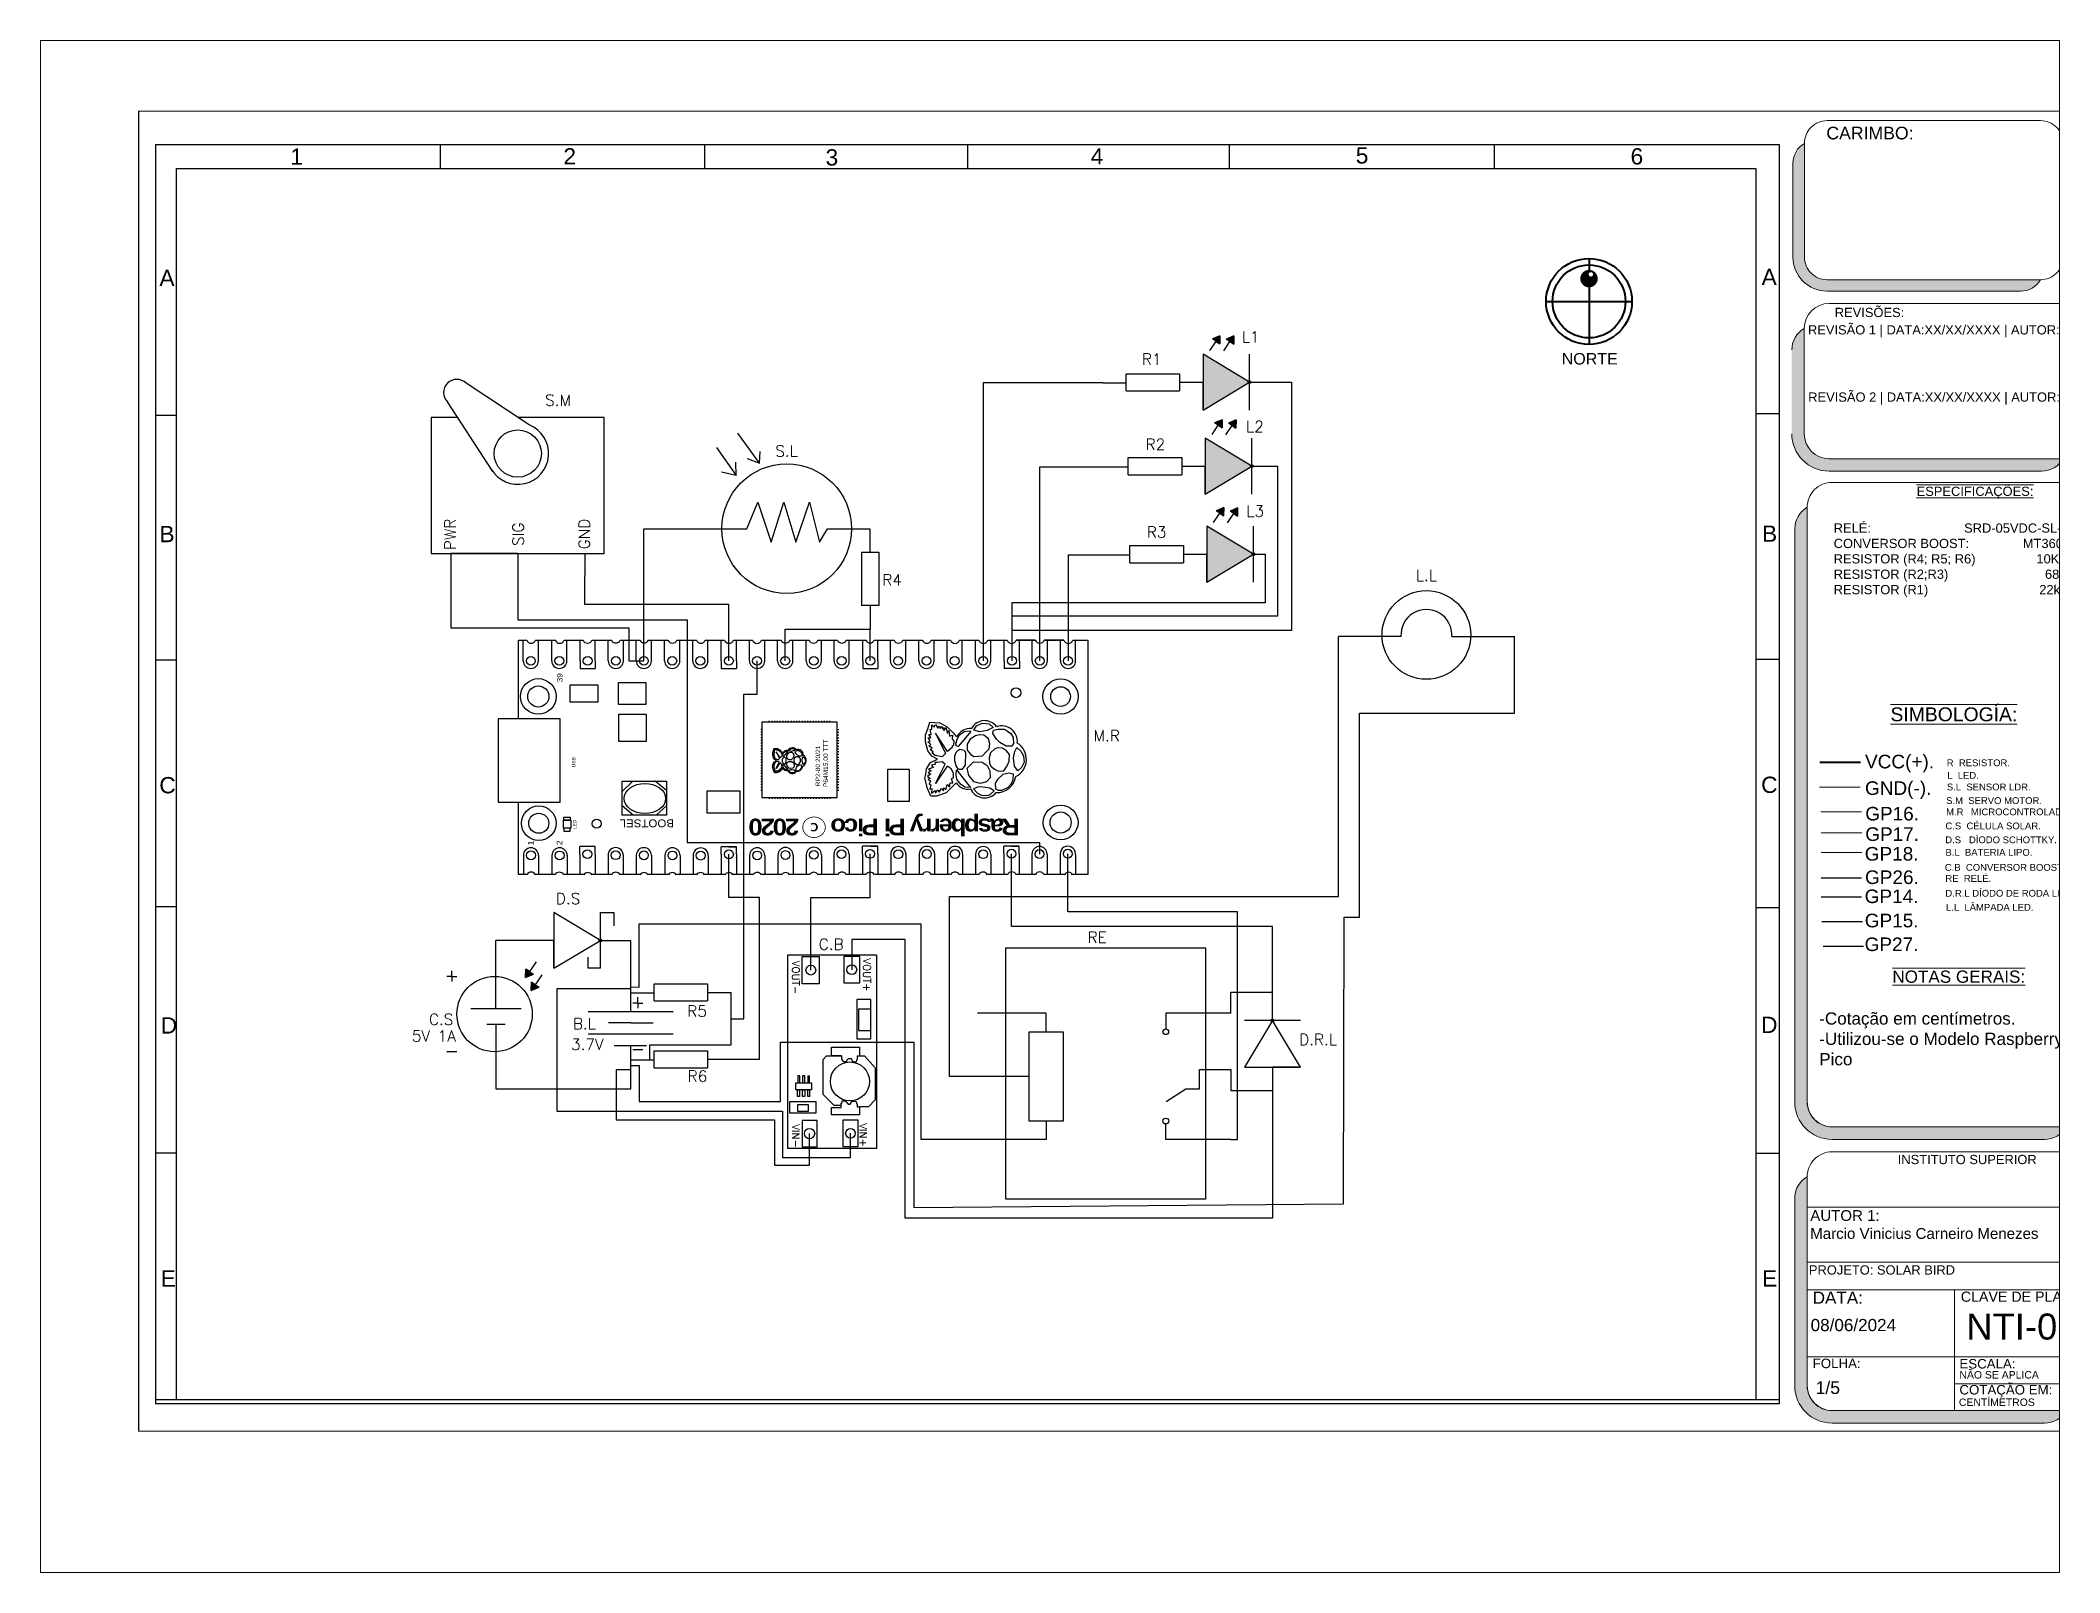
# Paper-space layout 'Layout1' of a CAD drawing. Header units: inches. Extents: x 26 to 231, y 20 to 176.
# The model-space entities are those that its viewports show. They can reach past a viewport. Long polylines and large blocks are cut down to what shows.
import ezdxf
from ezdxf.enums import TextEntityAlignment as Align

# ---------------------------------------------------------------- set-up
doc = ezdxf.new("R2010")
doc.units = ezdxf.units.IN
doc.layers.add('1', color=1, linetype='Continuous')
for name, color, linetype, lineweight in [('MURO TABLAROCA', 100, 'Continuous', 15), ('MUROS', 1, 'Continuous', 40), ('PUERTAS', 33, 'LÍMITE2', 9), ('TEXTOS', 11, 'Continuous', 13), ('TRAZOS 1', 70, 'Continuous', 9), ('TRAZOS 3', 50, 'Continuous', 9)]:
    doc.layers.add(name, color=color, linetype=linetype, lineweight=lineweight)
doc.styles.add('ROMANS', font='romans', dxfattribs={"height": 1.5})
doc.linetypes.add('LÍMITE2', pattern='A,6.35,-2.54,[132,ltypeshp.shx,S=2.54,R=0,X=-2.54,Y=0],-2.54,25.4', length=36.83)

psp = doc.layouts.get("Layout1")

msp = doc.modelspace()

# ---------------------------------------------------------------- texts
at = {"color": 1, "style": 'ROMANS'}
for s, p in [('L1', (188.27, 174.9)), ('R1', (173.69, 171.62)), ('S.M', (86.22, 165.57)), ('R2', (174.23, 159.07)), ('L2', (188.89, 161.7)), ('S.L', (119.89, 158.09)), ('L3', (188.94, 149.22)), ('R3', (174.41, 146.15)), ('R4', (135.43, 139.1)), ('L.L', (214.16, 139.76)), ('M.R', (167.06, 116.15)), ('D.S', (87.68, 92.15)), ('C.B', (126.46, 85.42)), ('RE', (165.66, 86.44)), ('C.S', (68.99, 74.36)), ('B.L', (90.09, 73.72)), ('R5', (106.71, 75.58)), ('D.R.L', (198.2, 71.39)), ('R6', (106.76, 65.98))]:
    msp.add_text(s, height=1.645, dxfattribs=at).set_placement(p, align=Align.CENTER)
at = {"style": 'ROMANS'}
for s, height, rotation, p in [('PWR', 1.645, 90, (71.13, 146.63)), ('SIG', 1.645, 90, (81.17, 146.65)), ('GND', 1.645, 90, (90.9, 146.69)), ('VOUT-', 1.1, 270, (120.7, 81.36)), ('VOUT+', 1.1, 270, (131.18, 81.72)), ('VIN-', 1.1, 270, (120.71, 58)), ('VIN+', 1.1, 270, (130.63, 58.13))]:
    msp.add_text(s, height=height, rotation=rotation, dxfattribs=at).set_placement(p, align=Align.CENTER)
at = {"color": 0, "width": 1.1}
for s, height, rotation, p in [('39', 0.823, 450, (86.87, 124.83)), ('P64M15.00 TTT', 0.658, 450, (125.97, 109.41)), ('USB', 0.494, 450, (88.76, 112.32)), ('RP2-80 20/21', 0.658, 450, (124.83, 109.53)), ('LED', 0.494, 450, (88.89, 103.2)), ('BOOTSEL', 1.152, 180, (103.3, 104.64)), ('1', 0.823, 450, (82.6, 100.83)), ('2', 0.823, 450, (86.83, 100.86))]:
    msp.add_text(s, height=height, rotation=rotation, dxfattribs=at).set_placement(p)
at = {"color": 0, "style": 'ROMANS'}
for s, p in [('5V 1A', (67.92, 71.91)), ('3.7V', (90.53, 70.68))]:
    msp.add_text(s, height=1.645, dxfattribs=at).set_placement(p, align=Align.CENTER)
at = {"color": 0, "insert": (154.26, 102.29), "char_height": 2.46754, "width": 38.4407, "attachment_point": 1, "rotation": 180}
msp.add_mtext('{\\fArial|b1|i0|c0|p34;\\W1.1;\\T0.75;Raspberry Pi Pico \\fMalgun Gothic|b1|i0|c134|p34;ⓒ\\fArial|b1|i0|c0|p34; 2020}', dxfattribs=at)
at = {"layer": 'TEXTOS', "color": 74, "linetype": 'ByBlock', "ltscale": 0.01, "insert": (273.09, 206.69), "char_height": 1.86, "width": 36.6183, "attachment_point": 1}
msp.add_mtext('{\\fArial|b0|i0|c0|p34;CARIMBO:}', dxfattribs=at)
at = {"layer": 'TEXTOS', "color": 1, "char_height": 2.4, "width": 12.6418, "attachment_point": 1}
for s, insert in [('{\\fArial|b0|i0|c0|p34;1}', (46.77, 203.49)), ('{\\fArial|b0|i0|c0|p34;2}', (87, 203.53)), ('{\\fArial|b0|i0|c0|p34;3}', (125.63, 203.38)), ('{\\fArial|b0|i0|c0|p34;4}', (164.69, 203.53)), ('{\\fArial|b0|i0|c0|p34;5}', (203.75, 203.67)), ('{\\fArial|b0|i0|c0|p34;6}', (244.24, 203.53)), ('{\\fArial|b0|i0|c0|p34;A}', (27.48, 185.62)), ('{\\fArial|b0|i0|c0|p34;A}', (263.55, 185.77)), ('{\\fArial|b0|i0|c0|p34;B}', (27.48, 147.88)), ('{\\fArial|b0|i0|c0|p34;B}', (263.61, 147.94)), ('{\\fArial|b0|i0|c0|p34;C}', (27.46, 110.88)), ('{\\fArial|b0|i0|c0|p34;C}', (263.48, 110.94)), ('{\\fArial|b0|i0|c0|p34;D}', (27.67, 75.49)), ('{\\fArial|b0|i0|c0|p34;D}', (263.47, 75.57)), ('{\\fArial|b0|i0|c0|p34;E}', (27.66, 38.2)), ('{\\fArial|b0|i0|c0|p34;E}', (263.61, 38.22))]:
    msp.add_mtext(s, dxfattribs=dict(at, insert=insert))
at = {"layer": 'TEXTOS', "color": 74, "attachment_point": 1}
for s, insert, char_height, width in [('{\\fArial|b0|i0|c0|p34;REVISÕES:}', (274.33, 180.01), 1.3599, 209.2265), ('{\\fArial|b0|i0|c0|p34;REVISÃO 1 | DATA:XX/XX/XXXX | AUTOR:}', (270.38, 177.45), 1.3599, 35.8621), ('{\\fArial|b0|i0|c0|p34;REVISÃO 2 | DATA:XX/XX/XXXX | AUTOR:}', (270.42, 167.54), 1.3599, 35.8621), ('{\\fArial|b0|i0|c0|p34;\\L\\OESPECIFICAÇÕES:}', (286.39, 153.66), 1.3599, 19.1196), ('{\\fBernard MT Condensed|b0|i0|c0|p18;\\P\\fArial|b0|i0|c0|p34;    RELÉ:                          SRD-05VDC-SL-C.\\P    CONVERSOR BOOST:               MT3608.\\P    RESISTOR (R4; R5; R6)                 10KΩ.\\P    \\fArial|b0|i0|c0|p34;RESISTOR (R2;R3)                           68Ω.\\P\\fArial|b0|i0|c0|p34;    \\fArial|b0|i0|c0|p34;RESISTOR (R1)                               22kΩ.\\P\\fArial|b0|i0|c0|p34;   }', (272.06, 150.51), 1.3599, 41.5686), ('{\\fArial|b0|i0|c0|p34;\\L\\OSIMBOLOGÍA:}', (282.54, 121.14), 2.0398, 13.174), ('{\\fArial|b0|i0|c0|p34;VCC(\\C1;+\\C74;).}', (278.79, 114.16), 2.0005, 35.1715), ('{\\fArial|b0|i0|c0|p34;R  RESISTOR.}', (290.83, 113.48), 1, 29.6245), ('{\\fArial|b0|i0|c0|p34;GND(\\C5;-\\C74;).}', (278.79, 110.25), 2.0005, 35.1715), ('{\\fArial|b0|i0|c0|p34;L  LED.}', (290.9, 111.62), 1, 29.6245), ('{\\fArial|b0|i0|c0|p34;S.M  SERVO MOTOR.}', (290.74, 107.91), 1, 29.6245), ('{\\fArial|b0|i0|c0|p34;S.L  SENSOR LDR.}', (290.85, 109.92), 1, 29.6245), ('{\\fArial|b0|i0|c0|p34;GP16.}', (278.82, 106.48), 2.0005, 35.1715), ('{\\fArial|b0|i0|c0|p34;C.S  CÉLULA SOLAR.}', (290.64, 104.18), 1, 29.6245), ('{\\fArial|b0|i0|c0|p34;\\H0.714286x;M.R\\H1.4x;  \\H0.714286x;MICROCONTROLADOR.}', (290.74, 106.25), 1.4, 29.6245), ('{\\fArial|b0|i0|c0|p34;GP17.}', (278.82, 103.47), 2.0005, 35.1715), ('{\\fArial|b0|i0|c0|p34;D.S   DÍODO SCHOTTKY.}', (290.61, 102.13), 1, 29.6245), ('{\\fArial|b0|i0|c0|p34;GP18.}', (278.75, 100.57), 2.0005, 35.1715), ('{\\fArial|b0|i0|c0|p34;B.L  BATERIA LIPO.}', (290.64, 100.28), 1, 29.6245), ('{\\fArial|b0|i0|c0|p34;GP26.}', (278.79, 97.12), 2.0005, 35.1715), ('{\\fArial|b0|i0|c0|p34;C.B  CONVERSOR BOOST.}', (290.55, 98.07), 1, 29.6245), ('{\\fArial|b0|i0|c0|p34;RE  RELÉ.}', (290.63, 96.44), 1, 29.6245), ('{\\fArial|b0|i0|c0|p34;GP14.}', (278.74, 94.31), 2.0005, 35.1715), ('{\\fArial|b0|i0|c0|p34;D.R.L DÍODO DE RODA LIVRE.}', (290.63, 94.26), 1, 29.6245), ('{\\fArial|b0|i0|c0|p34;L.L  LÂMPADA LED.}', (290.72, 92.19), 1, 29.6245), ('{\\fArial|b0|i0|c0|p34;GP15.}', (278.75, 90.74), 2.0005, 35.1715), ('{\\fArial|b0|i0|c0|p34;GP27.}', (278.73, 87.24), 2.0005, 35.1715), ('{\\fArial|b0|i0|c0|p34;\\L\\ONOTAS GERAIS:}', (282.82, 82.37), 1.8, 28.7188), ('{\\fArial|b0|i0|c0|p34;-Cotação em centímetros.\\P-Utilizou-se o Modelo Raspberry Pi Pico\\P\\P }', (272.04, 76.21), 1.8, 40.1479), ('{\\fArial|b0|i0|c0|p34;INSTITUTO SUPERIOR}', (283.61, 55.21), 1.3599, 43.9091), ('{\\fArial|b0|i0|c0|p34;AUTOR 1: \\PMarcio Vinicius Carneiro Menezes}', (270.72, 47.07), 1.5865, 60.7346), ('{\\fArial|b0|i0|c0|p34;PROJETO: SOLAR BIRD}', (270.52, 38.94), 1.3599, 44.3071), ('{\\fArial|b0|i0|c0|p34;DATA:}', (271.08, 35.07), 1.8, 40.6092), ('{\\fArial|b0|i0|c0|p34;CLAVE DE PLANO:}', (292.9, 35.07), 1.5, 21.2143), ('{\\fArial|b0|i0|c0|p34;08/06/2024}', (270.78, 31.04), 1.8, 12.6418), ('{\\fArial|b0|i0|c0|p34;NTI-08}', (293.7, 31.84), 3.8416, 21.7671), ('{\\fArial|b0|i0|c0|p34;FOLHA:}', (271.08, 25.19), 1.4, 17.9311), ('{\\fArial|b0|i0|c0|p34;ESCALA:}', (292.7, 25.14), 1.4, 10.1645), ('{\\fArial|b0|i0|c0|p34;1/5}', (271.5, 21.84), 1.8573, 12.6418), ('{\\fArial|b0|i0|c0|p34;COTAÇÃO EM:}', (292.7, 21.31), 1.4, 14.5001), ('{\\fArial|b0|i0|c0|p34;NÃO SE APLICA}', (292.7, 23.36), 1.1, 17.7052), ('{\\fArial|b0|i0|c0|p34;CENTÍMETROS}', (292.62, 19.32), 1.1, 14.3993)]:
    msp.add_mtext(s, dxfattribs=dict(at, insert=insert, char_height=char_height, width=width))
at = {"layer": 'TEXTOS', "insert": (234.1, 173.35), "char_height": 1.688, "width": 25.2826, "attachment_point": 1}
msp.add_mtext('{\\fArial|b0|i0|c0|p34;NORTE}', dxfattribs=at)

# ---------------------------------------------------------------- blocks, each defined once
blk = doc.blocks.new('NORTE 2')
at = {"layer": 'TRAZOS 1', "linetype": 'ByBlock', "ltscale": 0.001}
h = blk.add_hatch(color=1, dxfattribs=at)
h.set_gradient(color1=(255, 0, 0), color2=(255, 128, 128), one_color=1, tint=0.75)
h.paths.add_polyline_path([(-2.84, 0, 1), (-6.36, 0, 1)])
h.paths.add_polyline_path([(-5.9, 0.38, -1), (-5.02, 0.38, -1)], flags=16)
at = {"layer": 'MUROS'}
for p, q in [((0, -8.65), (0, 8.65)), ((-8.65, 0), (-6.36, 0)), ((-2.84, 0), (8.65, 0))]:
    blk.add_line(p, q, dxfattribs=at)
for radius in [8.65, 7.35]:
    blk.add_circle((0, 0), radius, dxfattribs=at)

# ---------------------------------------------------------------- hatches: boundary and pattern name
for color, points in [(3, [(181.25, 173.16), (187.93, 169.16, 0.276979), (187.93, 168.95), (181.25, 164.94)]), (2, [(181.57, 156.68), (181.57, 160.79), (188.25, 156.78, 0.276979), (188.25, 156.57), (181.57, 152.56)]), (1, [(181.8, 147.83), (188.48, 143.82, 0.276979), (188.48, 143.61), (181.8, 139.6)])]:
    msp.add_hatch(color=color).paths.add_polyline_path(points)
h = msp.add_hatch(color=7)
h.dxf.hatch_style = 1
h.paths.add_polyline_path([(187.93, 169.16), (188.1, 169.05), (187.93, 168.95, 0.760671), (188.31, 169.05, 0.760671)])
h.paths.add_polyline_path([(188.1, 169.05), (187.93, 169.16, 0.135931), (187.9, 169.05, 0.135931), (187.93, 168.95)])
h = msp.add_hatch(color=7)
h.dxf.hatch_style = 1
h.paths.add_polyline_path([(188.25, 156.78), (188.43, 156.68), (188.25, 156.57, 0.760671), (188.63, 156.68, 0.760671)])
h.paths.add_polyline_path([(188.43, 156.68), (188.25, 156.78, 0.135931), (188.22, 156.68, 0.135931), (188.25, 156.57)])
h = msp.add_hatch(color=7)
h.dxf.hatch_style = 1
h.paths.add_polyline_path([(188.48, 143.82), (188.66, 143.72), (188.48, 143.61, 0.760671), (188.86, 143.72, 0.760671)])
h.paths.add_polyline_path([(188.66, 143.72), (188.48, 143.82, 0.135931), (188.45, 143.72, 0.135931), (188.48, 143.61)])
h = msp.add_hatch(color=7)
h.dxf.hatch_style = 1
h.paths.add_polyline_path([(92.27, 86.92), (92.45, 86.81), (92.27, 86.71, 0.760671), (92.65, 86.81, 0.760671)])
h.paths.add_polyline_path([(92.45, 86.81), (92.27, 86.92, 0.135931), (92.24, 86.81, 0.135931), (92.27, 86.71)])
h = msp.add_hatch(color=7)
h.dxf.hatch_style = 1
h.paths.add_polyline_path([(191.38, 74.83), (191.49, 75), (191.59, 74.83, 0.760671), (191.49, 75.21, 0.760671)])
h.paths.add_polyline_path([(191.49, 75), (191.38, 74.83, 0.135931), (191.49, 74.8, 0.135931), (191.59, 74.83)])
at = {"layer": '1'}
h = msp.add_hatch(color=7, dxfattribs=at)
h.dxf.hatch_style = 1
h.paths.add_polyline_path([(185.78, 175.86), (184.68, 175.4), (185.22, 175.03), (185.77, 174.66)])
h.paths.add_polyline_path([(183.74, 175.9), (182.63, 175.44), (183.18, 175.07), (183.73, 174.71)])
h = msp.add_hatch(color=7, dxfattribs=at)
h.dxf.hatch_style = 1
h.paths.add_polyline_path([(186.11, 163.49), (185, 163.02), (185.55, 162.66), (186.09, 162.29)])
h.paths.add_polyline_path([(184.06, 163.53), (182.96, 163.07), (183.5, 162.7), (184.05, 162.33)])
h = msp.add_hatch(color=7, dxfattribs=at)
h.dxf.hatch_style = 1
h.paths.add_polyline_path([(186.33, 150.52), (185.23, 150.06), (185.78, 149.7), (186.32, 149.33)])
h.paths.add_polyline_path([(184.29, 150.57), (183.19, 150.11), (183.73, 149.74), (184.28, 149.37)])
h = msp.add_hatch(color=7, dxfattribs=at)
h.paths.add_polyline_path([(82.29, 80.67), (82.27, 79.43), (83.42, 79.91), (82.85, 80.29)])
h.paths.add_polyline_path([(81.45, 82.59), (81.44, 81.35), (82.59, 81.83), (82.02, 82.21)])
at = {"layer": 'MUROS', "linetype": 'ByBlock', "ltscale": 0.001}
h = msp.add_hatch(color=252, dxfattribs=at)
h.set_gradient(color1=(132, 132, 132), color2=(148, 148, 148), one_color=1, tint=0.58)
h.paths.add_polyline_path([(273.5, 157.78, -0.414214), (269.83, 161.46), (269.83, 176.98, 0.267949), (267.99, 173.8), (267.99, 161.46, 0.414214), (273.5, 155.95), (304.81, 155.95, 0.267949), (307.99, 157.78)])
at = {"layer": 'MUROS', "linetype": 'ByBlock', "ltscale": 0.01}
h = msp.add_hatch(color=8, dxfattribs=at)
h.set_gradient(color1=(128, 128, 128), color2=(163, 163, 163), one_color=1, tint=0.64)
edge = h.paths.add_edge_path()
edge.add_arc((272.11, 147.44), 3.67, 120, 180)
edge.add_line((268.43, 147.44), (268.43, 63.01))
edge.add_arc((273.94, 63.01), 5.51, 180, 270)
edge.add_line((273.94, 57.5), (305.25, 57.5))
edge.add_arc((305.25, 61.17), 3.67, 270, 330)
edge.add_line((308.43, 59.34), (273.94, 59.34))
edge.add_arc((273.94, 63.01), 3.67, 180, 270, ccw=False)
edge.add_line((270.27, 63.01), (270.27, 150.62))
h = msp.add_hatch(color=8, dxfattribs=at)
h.set_gradient(color1=(128, 128, 128), color2=(163, 163, 163), one_color=1, tint=0.64)
edge = h.paths.add_edge_path()
edge.add_arc((305.25, 19.37), 3.67, 270, 330)
edge.add_line((308.43, 17.54), (273.94, 17.54))
edge.add_arc((273.94, 21.21), 3.67, 180, 270, ccw=False)
edge.add_line((270.27, 21.21), (270.27, 51.99))
edge.add_arc((272.1, 48.81), 3.67, 119.9036, 176.9058)
edge.add_line((268.43, 49.01), (268.43, 21.21))
edge.add_arc((273.94, 21.21), 5.51, 180, 270)
edge.add_line((273.94, 15.7), (305.25, 15.7))
at = {"layer": 'PUERTAS', "linetype": 'ByBlock', "ltscale": 0.001}
h = msp.add_hatch(color=253, dxfattribs=at)
h.set_gradient(color1=(173, 173, 173), color2=(179, 179, 179), one_color=1, tint=0.7)
h.paths.add_polyline_path([(273.2, 184.15, -0.414214), (269.85, 187.5), (269.85, 204.24, 0.268351), (268.17, 201.32), (268.17, 187.5, 0.414214), (273.2, 182.47), (301.75, 182.47, 0.267083), (304.65, 184.15)])

# ---------------------------------------------------------------- linework, layer by layer
at = {"color": 1}
for p, q in [((24.42, 208.97), (24.42, 14.52)), ((98.86, 128), (98.86, 147.47)), ((98.86, 147.47), (108.04, 147.47)), ((70.41, 140.54), (70.41, 132.86)), ((70.41, 132.86), (96.65, 132.86)), ((96.65, 132.86), (96.65, 128)), ((201.2, 93.27), (201.2, 131.57)), ((96.65, 128), (98.86, 128)), ((143.9, 66.78), (143.9, 93.27)), ((143.9, 93.27), (201.2, 93.27)), ((82.15, 86.81), (77.07, 86.81)), ((96.64, 86.81), (96.92, 86.81)), ((96.92, 80.29), (96.92, 86.81)), ((139.72, 89.19), (98.12, 89.19)), ((98.12, 89.19), (98.12, 79.89)), ((137.37, 86.95), (129.49, 86.95)), ((129.49, 86.95), (129.49, 82.5)), ((137.37, 45.89), (137.37, 86.95)), ((139.72, 57.49), (139.72, 89.19)), ((96.92, 79.66), (86.05, 79.66)), ((86.05, 79.66), (86.05, 61.65)), ((98.12, 79.89), (96.92, 79.91)), ((155.65, 66.78), (143.9, 66.78)), ((185.35, 67.79), (185.35, 64.7)), ((185.35, 64.7), (191.49, 64.7)), ((191.49, 64.7), (191.49, 45.89)), ((86.05, 61.65), (117.27, 61.65)), ((117.27, 61.65), (119.31, 61.65)), ((119.31, 61.65), (119.31, 54.85)), ((129.3, 54.85), (129.3, 58.39)), ((148.01, 57.49), (139.72, 57.49)), ((119.31, 54.85), (129.3, 54.85)), ((191.49, 45.89), (137.37, 45.89))]:
    msp.add_line(p, q, dxfattribs=at)
for p, q in [((183.74, 175.9), (182.63, 175.44)), ((183.74, 175.9), (183.73, 174.71)), ((185.78, 175.86), (184.68, 175.4)), ((185.78, 175.86), (185.77, 174.66)), ((181.25, 173.16), (181.25, 164.94)), ((188.1, 169.05), (181.25, 173.16)), ((181.25, 173.16), (181.25, 164.94)), ((182.26, 173.7), (183.18, 175.07)), ((183.18, 175.07), (182.63, 175.44)), ((183.18, 175.07), (183.73, 174.71)), ((184.3, 173.66), (185.22, 175.03)), ((185.22, 175.03), (184.68, 175.4)), ((185.22, 175.03), (185.77, 174.66)), ((188.1, 169.05), (188.1, 173.16)), ((188.1, 169.05), (188.1, 173.16)), ((181.25, 164.94), (181.25, 169.05)), ((181.25, 164.94), (188.1, 169.05)), ((188.1, 164.94), (188.1, 169.05)), ((181.57, 160.79), (181.57, 152.56)), ((188.43, 156.68), (181.57, 160.79)), ((181.57, 160.79), (181.57, 152.56)), ((182.58, 161.33), (183.5, 162.7)), ((184.06, 163.53), (182.96, 163.07)), ((183.5, 162.7), (182.96, 163.07)), ((183.5, 162.7), (184.05, 162.33)), ((184.06, 163.53), (184.05, 162.33)), ((184.62, 161.28), (185.55, 162.66)), ((186.11, 163.49), (185, 163.02)), ((185.55, 162.66), (185, 163.02)), ((185.55, 162.66), (186.09, 162.29)), ((186.11, 163.49), (186.09, 162.29)), ((188.43, 156.68), (188.43, 160.79)), ((188.43, 156.68), (188.43, 160.79)), ((181.57, 152.56), (181.57, 156.68)), ((181.57, 152.56), (188.43, 156.68)), ((188.43, 152.56), (188.43, 156.68)), ((182.81, 148.37), (183.73, 149.74)), ((184.29, 150.57), (183.19, 150.11)), ((183.73, 149.74), (183.19, 150.11)), ((183.73, 149.74), (184.28, 149.37)), ((184.29, 150.57), (184.28, 149.37)), ((184.85, 148.32), (185.78, 149.7)), ((186.33, 150.52), (185.23, 150.06)), ((185.78, 149.7), (185.23, 150.06)), ((185.78, 149.7), (186.32, 149.33)), ((186.33, 150.52), (186.32, 149.33)), ((181.8, 147.83), (181.8, 139.6)), ((188.66, 143.72), (181.8, 147.83)), ((181.8, 147.83), (181.8, 139.6)), ((188.66, 143.72), (188.66, 147.83)), ((188.66, 143.72), (188.66, 147.83)), ((181.8, 139.6), (181.8, 143.72)), ((181.8, 139.6), (188.66, 143.72)), ((188.66, 139.6), (188.66, 143.72)), ((85.59, 90.92), (85.59, 82.7)), ((92.45, 86.81), (85.59, 90.92)), ((85.59, 90.92), (85.59, 82.7)), ((92.45, 86.81), (92.45, 90.92)), ((92.45, 86.81), (92.45, 90.92)), ((85.59, 82.7), (85.59, 86.81)), ((85.59, 82.7), (92.45, 86.81)), ((92.45, 82.7), (92.45, 86.81)), ((82.98, 83.64), (82.02, 82.21)), ((81.44, 81.35), (81.45, 82.59)), ((81.44, 81.35), (82.59, 81.83)), ((82.02, 82.21), (81.45, 82.59)), ((82.02, 82.21), (82.59, 81.83)), ((82.27, 79.43), (82.29, 80.67)), ((82.85, 80.29), (82.29, 80.67)), ((83.81, 81.72), (82.85, 80.29)), ((82.27, 79.43), (83.42, 79.91)), ((82.85, 80.29), (83.42, 79.91)), ((96.92, 76.32), (96.92, 80.29)), ((90.67, 76.32), (103.17, 76.32)), ((191.49, 75), (187.38, 68.15)), ((191.49, 75), (187.38, 75)), ((191.49, 75), (187.38, 75)), ((195.6, 68.15), (191.49, 75)), ((195.6, 75), (191.49, 75)), ((90.67, 73.03), (103.17, 73.03)), ((96.92, 67.23), (96.92, 71.19)), ((187.38, 68.15), (195.6, 68.15)), ((187.38, 68.15), (195.6, 68.15)), ((195.6, 68.15), (191.49, 68.15))]:
    msp.add_line(p, q)
at = {"color": 0}
for p, q in [((169.91, 170.31), (177.8, 170.31)), ((169.91, 167.79), (169.91, 170.31)), ((177.8, 170.31), (177.8, 167.79)), ((166.47, 168.97), (169.91, 168.97)), ((169.91, 167.79), (177.8, 167.79)), ((177.8, 169.05), (181.25, 169.05)), ((115.89, 157.14), (112.7, 161.53)), ((109.58, 159.43), (112.48, 155.33)), ((114.06, 157.8), (115.89, 157.14)), ((115.89, 157.14), (116.01, 158.84)), ((170.24, 157.94), (178.13, 157.94)), ((170.24, 155.41), (170.24, 157.94)), ((178.13, 157.94), (178.13, 155.41)), ((112.48, 155.33), (110.29, 155.78)), ((112.48, 155.33), (112.4, 157.27)), ((166.79, 156.6), (170.24, 156.6)), ((170.24, 155.41), (178.13, 155.41)), ((178.13, 156.68), (181.57, 156.68)), ((132.14, 147.47), (132.14, 144.03)), ((130.95, 144.03), (130.95, 136.14)), ((130.95, 144.03), (133.48, 144.03)), ((133.48, 144.03), (133.48, 136.14)), ((167.02, 143.64), (170.47, 143.64)), ((170.47, 144.98), (178.36, 144.98)), ((170.47, 142.45), (170.47, 144.98)), ((178.36, 144.98), (178.36, 142.45)), ((178.36, 143.72), (181.8, 143.72)), ((170.47, 142.45), (178.36, 142.45)), ((133.48, 136.14), (130.95, 136.14)), ((132.22, 136.14), (132.22, 132.69)), ((148.86, 128), (148.86, 128)), ((117.34, 118.97), (117.34, 119.16)), ((117.74, 118.97), (117.74, 119.16)), ((118.15, 118.97), (118.15, 119.16)), ((118.55, 118.97), (118.55, 119.16)), ((118.96, 118.97), (118.96, 119.16)), ((119.37, 118.97), (119.37, 119.16)), ((119.77, 118.97), (119.77, 119.16)), ((120.18, 118.97), (120.18, 119.16)), ((120.59, 118.97), (120.59, 119.16)), ((120.99, 118.97), (120.99, 119.16)), ((121.4, 118.97), (121.4, 119.16)), ((121.81, 118.97), (121.81, 119.16)), ((122.21, 118.97), (122.21, 119.16)), ((122.62, 118.97), (122.62, 119.16)), ((123.03, 118.97), (123.03, 119.16)), ((123.43, 118.97), (123.43, 119.16)), ((123.84, 118.97), (123.84, 119.16)), ((124.25, 118.97), (124.25, 119.16)), ((124.65, 118.97), (124.65, 119.16)), ((125.06, 118.97), (125.06, 119.16)), ((125.46, 118.97), (125.46, 119.16)), ((125.87, 118.97), (125.87, 119.16)), ((126.28, 118.97), (126.28, 119.16)), ((116.25, 117.89), (116.07, 117.89)), ((116.25, 117.48), (116.07, 117.48)), ((116.25, 117.08), (116.07, 117.08)), ((116.25, 116.67), (116.07, 116.67)), ((116.25, 116.26), (116.07, 116.26)), ((127.36, 117.89), (127.57, 117.89)), ((127.36, 117.48), (127.57, 117.48)), ((127.36, 117.08), (127.57, 117.08)), ((127.36, 116.67), (127.57, 116.67)), ((127.36, 116.26), (127.57, 116.26)), ((116.25, 115.86), (116.07, 115.86)), ((116.25, 115.45), (116.07, 115.45)), ((116.25, 115.04), (116.07, 115.04)), ((116.25, 114.64), (116.07, 114.64)), ((116.25, 114.23), (116.07, 114.23)), ((116.25, 113.82), (116.07, 113.82)), ((116.25, 113.42), (116.07, 113.42)), ((127.36, 115.86), (127.57, 115.86)), ((127.36, 115.45), (127.57, 115.45)), ((127.36, 115.04), (127.57, 115.04)), ((127.36, 114.64), (127.57, 114.64)), ((127.36, 114.23), (127.57, 114.23)), ((127.36, 113.82), (127.57, 113.82)), ((127.36, 113.42), (127.57, 113.42)), ((116.25, 113.01), (116.07, 113.01)), ((116.25, 112.6), (116.07, 112.6)), ((116.25, 112.2), (116.07, 112.2)), ((116.25, 111.79), (116.07, 111.79)), ((116.25, 111.39), (116.07, 111.39)), ((116.25, 110.98), (116.07, 110.98)), ((116.25, 110.57), (116.07, 110.57)), ((116.25, 110.17), (116.07, 110.17)), ((127.36, 113.01), (127.57, 113.01)), ((127.36, 112.6), (127.57, 112.6)), ((127.36, 112.2), (127.57, 112.2)), ((127.36, 111.79), (127.57, 111.79)), ((127.36, 111.39), (127.57, 111.39)), ((127.36, 110.98), (127.57, 110.98)), ((127.36, 110.57), (127.57, 110.57)), ((127.36, 110.17), (127.57, 110.17)), ((116.25, 109.76), (116.07, 109.76)), ((116.25, 109.35), (116.07, 109.35)), ((116.25, 108.95), (116.07, 108.95)), ((117.34, 107.86), (117.34, 107.65)), ((117.74, 107.86), (117.74, 107.65)), ((118.15, 107.86), (118.15, 107.65)), ((118.55, 107.86), (118.55, 107.65)), ((118.96, 107.86), (118.96, 107.65)), ((119.37, 107.86), (119.37, 107.65)), ((119.77, 107.86), (119.77, 107.65)), ((120.18, 107.86), (120.18, 107.65)), ((120.59, 107.86), (120.59, 107.65)), ((120.99, 107.86), (120.99, 107.65)), ((121.4, 107.86), (121.4, 107.65)), ((121.81, 107.86), (121.81, 107.65)), ((122.21, 107.86), (122.21, 107.65)), ((122.62, 107.86), (122.62, 107.65)), ((123.03, 107.86), (123.03, 107.65)), ((123.43, 107.86), (123.43, 107.65)), ((123.84, 107.86), (123.84, 107.65)), ((124.25, 107.86), (124.25, 107.65)), ((124.65, 107.86), (124.65, 107.65)), ((125.06, 107.86), (125.06, 107.65)), ((125.46, 107.86), (125.46, 107.65)), ((125.87, 107.86), (125.87, 107.65)), ((126.28, 107.86), (126.28, 107.65)), ((127.36, 109.76), (127.57, 109.76)), ((127.36, 109.35), (127.57, 109.35)), ((127.36, 108.95), (127.57, 108.95)), ((100.36, 80.41), (108.25, 80.41)), ((100.36, 77.89), (100.36, 80.41)), ((108.25, 80.41), (108.25, 77.89)), ((77.07, 76.77), (77.07, 79.13)), ((96.92, 79.07), (100.36, 79.07)), ((100.36, 77.89), (108.25, 77.89)), ((108.25, 79.15), (111.7, 79.15)), ((73.35, 76.77), (80.79, 76.77)), ((78.44, 74.42), (75.7, 74.42)), ((158.15, 76.11), (148.01, 76.11)), ((158.15, 73.35), (158.15, 76.11)), ((185.35, 76.11), (175.76, 76.11)), ((175.76, 76.11), (175.76, 73.77)), ((96.92, 69.21), (100.36, 69.21)), ((100.36, 70.55), (108.25, 70.55)), ((100.36, 68.02), (100.36, 70.55)), ((108.25, 70.55), (108.25, 68.02)), ((108.25, 69.29), (111.7, 69.29)), ((125.26, 69.28), (125.76, 69.8)), ((125.26, 64.1), (125.26, 69.28)), ((125.76, 69.8), (127.98, 69.8)), ((127.98, 69.8), (127.98, 69.3)), ((127.98, 69.3), (128.2, 68.99)), ((128.2, 68.99), (128.76, 68.99)), ((128.76, 68.99), (128.81, 69.22)), ((128.81, 69.22), (128.99, 69.39)), ((128.99, 69.39), (129.34, 69.39)), ((129.34, 69.39), (129.49, 69.21)), ((129.49, 69.21), (129.54, 69.01)), ((129.54, 69.01), (130.18, 68.92)), ((130.18, 68.92), (130.26, 69.21)), ((130.26, 69.21), (130.34, 69.26)), ((130.34, 69.26), (130.34, 69.8)), ((130.34, 69.8), (131.37, 69.8)), ((131.37, 69.8), (132.96, 68.06)), ((100.36, 68.02), (108.25, 68.02)), ((132.96, 68.06), (132.96, 63.31)), ((180.74, 64.94), (180.74, 67.79)), ((180.74, 67.79), (185.35, 67.79)), ((126.88, 62.47), (125.26, 64.1)), ((127.94, 62.83), (128.09, 62.94)), ((127.94, 62.47), (127.94, 62.83)), ((128.09, 62.94), (128.09, 63.19)), ((128.09, 63.19), (128.35, 63.18)), ((128.35, 63.18), (128.64, 63.09)), ((128.64, 63.09), (128.98, 62.67)), ((128.98, 62.67), (129.27, 62.68)), ((129.27, 62.68), (129.51, 63.09)), ((129.51, 63.09), (130.09, 63.13)), ((130.09, 63.13), (130.28, 62.63)), ((130.28, 62.63), (130.28, 62.27)), ((132.96, 63.31), (131.97, 62.28)), ((175.81, 63.07), (178.7, 64.94)), ((178.7, 64.94), (180.74, 64.94)), ((126.52, 61.1), (126.52, 62.2)), ((126.52, 62.2), (127.94, 62.2)), ((130.63, 61.1), (126.52, 61.1)), ((127.94, 62.47), (126.88, 62.47)), ((127.94, 62.2), (127.94, 62.47)), ((130.28, 62.27), (130.63, 62.28)), ((131.97, 62.28), (130.63, 62.28)), ((130.63, 62.28), (130.63, 61.1)), ((158.15, 60.2), (158.15, 57.49)), ((175.76, 57.49), (175.76, 59.77)), ((158.15, 57.49), (148.01, 57.49)), ((185.35, 57.49), (175.76, 57.49))]:
    msp.add_line(p, q, dxfattribs=at)
at = {"color": 3}
for p, q in [((166.47, 168.97), (148.86, 168.97)), ((148.86, 168.97), (148.86, 128))]:
    msp.add_line(p, q, dxfattribs=at)
at = {"color": 5}
for p, q in [((188.31, 169.05), (194.26, 169.05)), ((194.26, 169.05), (194.26, 136.88)), ((188.43, 156.68), (192.21, 156.68)), ((192.21, 156.68), (192.21, 134.58)), ((188.66, 143.72), (190.39, 143.72)), ((190.39, 143.72), (190.39, 136.57)), ((90.15, 136.3), (90.15, 140.54)), ((194.26, 136.88), (194.26, 132.45)), ((111.39, 136.3), (90.15, 136.3)), ((111.39, 128), (111.39, 136.3)), ((190.39, 136.57), (153.09, 136.57)), ((153.09, 136.57), (153.09, 128.01)), ((192.21, 134.58), (153.09, 134.58)), ((153.09, 134.58), (153.09, 128.01)), ((132.22, 128), (132.22, 132.69)), ((194.26, 132.45), (153.09, 132.45)), ((227.16, 120.31), (227.16, 131.57)), ((204.31, 90.22), (204.31, 120.31)), ((204.31, 120.31), (227.16, 120.31)), ((111.39, 93.15), (111.39, 99.5)), ((132.19, 93.15), (132.19, 99.56)), ((153.03, 88.84), (153.03, 99.58)), ((115.89, 93.15), (111.39, 93.15)), ((115.89, 69.29), (115.89, 93.15)), ((123.46, 82.43), (123.46, 93.15)), ((123.46, 93.15), (132.19, 93.15)), ((201.95, 47.99), (202.02, 90.22)), ((202.02, 90.22), (204.31, 90.22)), ((191.49, 88.84), (153.03, 88.84)), ((191.49, 79.2), (191.49, 88.84)), ((185.35, 76.11), (185.35, 79.2)), ((185.35, 79.2), (191.49, 79.2)), ((118.99, 63.09), (118.99, 71.83)), ((118.99, 71.83), (138.66, 71.83)), ((138.66, 71.83), (138.66, 47.45)), ((111.7, 69.29), (115.89, 69.29)), ((96.92, 67.72), (94.8, 67.72)), ((94.8, 67.72), (94.8, 60.37)), ((96.92, 68.36), (98.19, 68.36)), ((96.92, 64.95), (96.92, 67.23)), ((98.19, 68.36), (98.19, 63.09)), ((77.07, 64.95), (96.92, 64.95)), ((98.19, 63.09), (118.99, 63.09)), ((94.8, 60.37), (118.12, 60.37)), ((118.12, 60.37), (118.12, 53.71)), ((123.27, 53.71), (123.27, 58.34)), ((118.12, 53.71), (123.27, 53.71)), ((138.66, 47.45), (201.95, 47.99))]:
    msp.add_line(p, q, dxfattribs=at)
at = {"color": 2}
for p, q in [((157.19, 128), (157.19, 156.6)), ((157.19, 156.6), (166.79, 156.6))]:
    msp.add_line(p, q, dxfattribs=at)
at = {"color": 6}
for q in [(167.02, 143.64), (161.36, 128)]:
    msp.add_line((161.36, 143.64), q, dxfattribs=at)
at = {"color": 143}
for p, q in [((80.28, 140.54), (80.28, 134.06)), ((80.28, 134.06), (105.25, 134.06)), ((105.25, 134.06), (105.25, 101.22)), ((105.25, 101.22), (157.15, 101.22)), ((157.15, 101.22), (157.15, 99.53))]:
    msp.add_line(p, q, dxfattribs=at)
at = {"color": 32, "true_color": 0xd16500}
for p, q in [((119.69, 128), (119.69, 132.69)), ((119.69, 132.69), (132.22, 132.69)), ((272.33, 96.02), (278.29, 96.02))]:
    msp.add_line(p, q, dxfattribs=at)
at = {"color": 96}
for p, q in [((115.54, 123.11), (115.54, 128)), ((113.58, 123.11), (115.54, 123.11)), ((113.58, 75.28), (113.58, 93.75)), ((111.7, 71.41), (111.7, 79.15)), ((111.7, 75.28), (113.58, 75.28)), ((99.76, 69.21), (99.76, 71.41)), ((99.76, 71.41), (111.7, 71.41))]:
    msp.add_line(p, q, dxfattribs=at)
at = {"color": 74}
for p, q in [((113.58, 93.75), (113.58, 123.11)), ((272.6, 85.94), (278.57, 85.94))]:
    msp.add_line(p, q, dxfattribs=at)
at = {"color": 192, "true_color": 0x7700bc}
for p, q in [((161.32, 91.02), (161.32, 99.58)), ((186.32, 91.02), (161.32, 91.02)), ((186.32, 57.49), (186.32, 91.02)), ((272.44, 89.58), (278.41, 89.58)), ((185.35, 57.49), (186.32, 57.49))]:
    msp.add_line(p, q, dxfattribs=at)
at = {"color": 4}
msp.add_line((272.33, 93.24), (278.29, 93.24), dxfattribs=at)
at = {"color": 0}
for points in [[(127.36, 118.97), (116.25, 118.97), (116.25, 107.86), (127.36, 107.86)], [(133.15, 84.69), (133.15, 56.14), (120.09, 56.14), (120.09, 84.69)], [(124.71, 84.45), (124.71, 80.42), (122.2, 80.42), (122.2, 84.45)], [(128.3, 84.45), (128.3, 80.55), (130.67, 80.55), (130.67, 84.45)], [(152.21, 85.73), (181.61, 85.73), (181.61, 48.67), (152.21, 48.67)], [(130.25, 78.12), (130.25, 72.33), (132.3, 72.33), (132.3, 78.12)], [(130.47, 76.68), (130.47, 73.56), (132.3, 73.56), (132.3, 76.68)], [(155.65, 73.35), (160.65, 73.35), (160.65, 60.2), (155.65, 60.2)], [(123.57, 65.85), (123.57, 64.78), (121.26, 64.78), (121.26, 65.85)], [(121.83, 65.85), (121.83, 66.87), (121.55, 66.87), (121.55, 65.85)], [(122.56, 65.85), (122.56, 66.85), (122.25, 66.85), (122.25, 65.85)], [(123.28, 65.85), (123.28, 66.82), (123.04, 66.82), (123.04, 65.85)], [(124.18, 63.07), (124.18, 61.38), (120.37, 61.38), (120.37, 63.07)], [(121.81, 64.78), (121.81, 63.82), (121.48, 63.82), (121.48, 64.78)], [(123.05, 62.62), (123.05, 61.62), (121.54, 61.62), (121.54, 62.62)], [(122.56, 64.78), (122.56, 63.79), (122.25, 63.79), (122.25, 64.78)], [(123.28, 64.78), (123.28, 63.83), (123.02, 63.83), (123.02, 64.78)], [(122.16, 60.26), (122.16, 56.42), (124.38, 56.42), (124.38, 60.26)], [(128.19, 60.33), (128.19, 56.44), (130.42, 56.44), (130.42, 60.33)]]:
    msp.add_lwpolyline(points, close=True, dxfattribs=at)
msp.add_lwpolyline([(127.98, 69.8), (126.52, 69.8), (126.52, 71.08), (130.61, 71.08), (130.61, 69.8)], dxfattribs=at)
for centre, radius in [((188.1, 169.05), 0.204), ((188.43, 156.68), 0.204), ((188.66, 143.72), 0.204), ((214.16, 131.81), 6.53), ((92.45, 86.81), 0.204), ((76.87, 75.96), 5.55), ((191.49, 75), 0.204)]:
    msp.add_circle(centre, radius)
for centre, radius in [((123.46, 82.43), 0.717), ((129.49, 82.5), 0.724), ((175.76, 73.35), 0.418), ((129.22, 66.03), 2.87), ((175.76, 60.2), 0.428), ((123.27, 58.34), 0.761), ((129.3, 58.39), 0.712)]:
    msp.add_circle(centre, radius, dxfattribs=at)
at = {"layer": '1', "color": 1}
for p, q in [((26.9, 204.08), (266.15, 204.08)), ((26.9, 204.08), (26.9, 18.51)), ((68.85, 204.08), (68.85, 200.53)), ((107.85, 200.53), (107.85, 204.08)), ((146.52, 204.08), (146.52, 200.53)), ((185.12, 204.08), (185.12, 200.53)), ((224.13, 204.08), (224.13, 200.53)), ((266.15, 204.08), (266.15, 18.51)), ((29.94, 200.53), (262.71, 200.53)), ((29.94, 200.53), (29.94, 19.19)), ((262.71, 200.53), (262.71, 19.19)), ((26.9, 164.21), (29.94, 164.21)), ((266.15, 164.39), (262.71, 164.39)), ((26.9, 128.14), (29.94, 128.14)), ((266.15, 128.2), (262.71, 128.2)), ((26.9, 91.81), (29.94, 91.81)), ((266.15, 91.62), (262.71, 91.62)), ((26.9, 55.49), (29.94, 55.49)), ((266.15, 55.43), (262.71, 55.43)), ((26.9, 19.19), (266.15, 19.19)), ((266.15, 18.51), (26.9, 18.51))]:
    msp.add_line(p, q, dxfattribs=at)
at = {"layer": '1', "color": 7}
for p, q in [((81.97, 162.75), (72.66, 168.9)), ((76.59, 155.9), (69.92, 166.16)), ((114.02, 147.47), (115.66, 151.37)), ((115.66, 151.37), (117.6, 145.47)), ((117.6, 145.47), (119.47, 151.37)), ((119.47, 151.37), (121.25, 145.47)), ((121.25, 145.47), (123.28, 151.37)), ((123.28, 151.37), (124.75, 145.47)), ((108.04, 147.47), (114.02, 147.47)), ((124.75, 145.47), (125.92, 147.47)), ((125.92, 147.47), (132.14, 147.47)), ((80.28, 143.83), (70.41, 143.83)), ((70.41, 143.83), (70.41, 140.54)), ((80.28, 143.83), (73.7, 143.83)), ((80.28, 143.83), (80.28, 140.54)), ((80.28, 143.83), (86.86, 143.83)), ((80.28, 143.83), (90.15, 143.83)), ((90.15, 143.83), (90.15, 140.54)), ((92.45, 90.92), (94.45, 90.92)), ((94.45, 90.92), (94.45, 88.97)), ((85.59, 86.81), (82.15, 86.81)), ((92.65, 86.81), (96.64, 86.81)), ((90.64, 82.7), (90.64, 84.36)), ((70.58, 81.5), (69.84, 81.5)), ((70.58, 81.5), (70.58, 82.35)), ((70.58, 81.5), (71.32, 81.5)), ((70.58, 81.5), (70.58, 80.77)), ((92.45, 82.7), (90.64, 82.7)), ((97.97, 77.57), (97.23, 77.57)), ((97.97, 77.57), (97.97, 78.43)), ((97.97, 77.57), (98.72, 77.57)), ((97.97, 77.57), (97.97, 76.84)), ((191.49, 75.21), (191.49, 79.2)), ((96.92, 74.66), (93.63, 74.66)), ((96.92, 74.66), (100.21, 74.66)), ((71.32, 70.41), (69.84, 70.41)), ((94.47, 71.32), (99.23, 71.32)), ((98.69, 70.68), (97.21, 70.68)), ((191.49, 68.15), (191.49, 64.7))]:
    msp.add_line(p, q, dxfattribs=at)
at = {"layer": '1', "color": 0}
for p, q in [((80.38, 119.47), (80.38, 131.04)), ((80.38, 131.04), (81.59, 131.04)), ((81.09, 128), (81.09, 131.04)), ((82.9, 131.04), (85.81, 131.04)), ((83.33, 128), (83.33, 131.04)), ((85.28, 128), (85.28, 131.04)), ((87.11, 131.04), (89.91, 131.04)), ((87.52, 128), (87.52, 131.04)), ((89.46, 128), (89.46, 131.04)), ((91.2, 131.04), (94.1, 131.04)), ((91.7, 128), (91.7, 131.04)), ((93.61, 128), (93.61, 131.04)), ((95.36, 131.04), (98.26, 131.04)), ((95.85, 128), (95.85, 131.04)), ((97.74, 128), (97.74, 131.04)), ((99.54, 131.04), (102.41, 131.04)), ((99.98, 128), (99.98, 131.04)), ((101.92, 128), (101.92, 131.04)), ((103.71, 131.04), (106.59, 131.04)), ((104.15, 128), (104.15, 131.04)), ((106.06, 128), (106.06, 131.04)), ((107.9, 131.04), (110.75, 131.04)), ((108.3, 128), (108.3, 131.04)), ((110.27, 128), (110.27, 131.04)), ((112.07, 131.04), (114.88, 131.04)), ((112.51, 128), (112.51, 131.04)), ((114.42, 128), (114.42, 131.04)), ((116.2, 131.04), (119.08, 131.04)), ((116.66, 128), (116.66, 131.04)), ((118.57, 128), (118.57, 131.04)), ((120.37, 131.04), (123.21, 131.04)), ((120.81, 128), (120.81, 131.04)), ((122.78, 128), (122.78, 131.04)), ((124.51, 131.04), (127.4, 131.04)), ((125.02, 128), (125.02, 131.04)), ((126.89, 128), (126.89, 131.04)), ((128.68, 131.04), (131.55, 131.04)), ((129.13, 128), (129.13, 131.04)), ((131.1, 128), (131.1, 131.04)), ((132.83, 131.04), (135.74, 131.04)), ((133.34, 128), (133.34, 131.04)), ((135.2, 128), (135.2, 131.04)), ((137.04, 131.04), (139.88, 131.04)), ((137.44, 128), (137.44, 131.04)), ((139.38, 128), (139.38, 131.04)), ((141.19, 131.04), (144.05, 131.04)), ((141.62, 128), (141.62, 131.04)), ((143.54, 128), (143.54, 131.04)), ((145.38, 131.04), (148.21, 131.04)), ((145.78, 128), (145.78, 131.04)), ((147.74, 128), (147.74, 131.04)), ((149.54, 131.04), (152.39, 131.04)), ((149.98, 128), (149.98, 131.04)), ((151.97, 128.01), (151.97, 131.06)), ((153.73, 131.04), (156.53, 131.04)), ((156.53, 131.04), (153.73, 131.04)), ((154.21, 128.01), (154.21, 131.06)), ((156.07, 128), (156.07, 131.04)), ((157.84, 131.04), (160.73, 131.04)), ((160.73, 131.04), (157.84, 131.04)), ((158.31, 128), (158.31, 131.04)), ((160.24, 128), (160.24, 131.04)), ((162.05, 131.04), (164.27, 131.04)), ((162.05, 131.04), (162.87, 131.04)), ((162.48, 128), (162.48, 131.04)), ((164.27, 131.04), (164.27, 96.5)), ((210.42, 131.57), (201.2, 131.57)), ((217.89, 131.57), (227.16, 131.57)), ((89.46, 128), (89.46, 126.88)), ((91.7, 128), (91.7, 126.88)), ((110.27, 128), (110.27, 126.88)), ((112.51, 128), (112.51, 126.88)), ((131.1, 128), (131.1, 126.88)), ((133.34, 128), (133.34, 126.88)), ((151.97, 128.01), (151.97, 126.89)), ((154.21, 128.01), (154.21, 126.89)), ((89.46, 126.88), (91.7, 126.88)), ((110.27, 126.88), (112.51, 126.88)), ((131.1, 126.88), (133.34, 126.88)), ((154.21, 126.89), (151.97, 126.89)), ((140.37, 117.09), (140.68, 117.98)), ((140.37, 116.06), (140.37, 117.09)), ((140.68, 114.74), (140.37, 116.06)), ((140.68, 117.98), (141.01, 118.95)), ((140.69, 116.07), (141.03, 116.13)), ((141.12, 115.66), (140.69, 116.07)), ((141.03, 116.13), (140.73, 116.67)), ((140.73, 116.67), (141.13, 116.65)), ((140.87, 117.13), (141.2, 117.14)), ((141.13, 116.65), (140.87, 117.13)), ((141.01, 118.95), (142.47, 118.88)), ((141.03, 117.89), (141.3, 117.95)), ((141.2, 117.14), (141.03, 117.89)), ((141.3, 117.95), (141.3, 118.56)), ((141.3, 118.56), (141.65, 118.21)), ((141.65, 118.21), (141.83, 118.62)), ((141.83, 118.62), (142.19, 118.07)), ((143.59, 114.65), (141.84, 117.32)), ((141.84, 117.32), (143.3, 114.36)), ((142.19, 118.07), (142.35, 118.43)), ((142.35, 118.43), (142.51, 118.02)), ((142.47, 118.88), (143.57, 118.27)), ((142.51, 118.02), (142.74, 118.31)), ((142.74, 118.31), (142.87, 117.92)), ((142.87, 117.92), (143.01, 118.19)), ((143.01, 118.19), (143.07, 117.67)), ((143.07, 117.67), (143.33, 118.16)), ((143.33, 118.16), (143.62, 117.35)), ((143.57, 118.27), (144.41, 117.38)), ((143.62, 117.35), (143.81, 117.76)), ((143.81, 117.76), (143.9, 116.92)), ((143.9, 116.92), (144.33, 117.07)), ((144.33, 117.07), (144.27, 116.53)), ((144.27, 116.53), (144.51, 116.18)), ((144.41, 117.38), (144.94, 116.81)), ((144.51, 116.18), (144.5, 115.53)), ((144.84, 115.75), (145.01, 116.39)), ((145.01, 116.39), (145.3, 117.07)), ((147.02, 117.61), (145.16, 115.39)), ((145.3, 117.07), (146.04, 117.6)), ((146.04, 117.6), (146.87, 117.7)), ((146.95, 116.44), (146.5, 115.74)), ((146.87, 117.7), (147.02, 117.61)), ((147.7, 116.93), (146.95, 116.44)), ((147.48, 117.78), (147.89, 118.41)), ((148.36, 117.55), (147.48, 117.78)), ((148.31, 117.11), (147.7, 116.93)), ((147.89, 118.41), (148.69, 118.83)), ((148.93, 117.07), (148.31, 117.11)), ((149.44, 117.74), (148.36, 117.55)), ((148.69, 118.83), (149.74, 118.73)), ((149.62, 116.52), (148.93, 117.07)), ((150.34, 118.17), (149.44, 117.74)), ((149.85, 115.79), (149.62, 116.52)), ((149.74, 118.73), (150.34, 118.17)), ((150.27, 117.28), (150.39, 117.78)), ((150.82, 116.45), (150.27, 117.28)), ((150.39, 117.78), (151.08, 117.93)), ((151.33, 115.96), (150.82, 116.45)), ((151.08, 117.93), (151.98, 117.91)), ((151.98, 117.91), (152.44, 117.66)), ((152.44, 117.66), (152.91, 117.28)), ((152.91, 117.28), (153.28, 116.72)), ((153.28, 116.72), (153.32, 115.82)), ((117.85, 114.5), (117.95, 114.8)), ((117.85, 114.16), (117.85, 114.5)), ((117.95, 113.72), (117.85, 114.16)), ((117.9, 112.84), (118.09, 113.14)), ((117.95, 114.8), (118.06, 115.12)), ((117.95, 114.16), (118.07, 114.18)), ((118.09, 114.03), (117.95, 114.16)), ((118.15, 113.45), (117.95, 113.72)), ((118.07, 114.18), (117.96, 114.36)), ((117.96, 114.36), (118.1, 114.36)), ((118, 113.96), (118.09, 114.03)), ((118.16, 113.84), (118, 113.96)), ((118.01, 114.51), (118.12, 114.52)), ((118.1, 114.36), (118.01, 114.51)), ((118.06, 115.12), (118.54, 115.1)), ((118.07, 114.77), (118.16, 114.79)), ((118.12, 114.52), (118.07, 114.77)), ((118.07, 113.78), (118.16, 113.84)), ((118.22, 113.66), (118.07, 113.78)), ((118.09, 113.14), (118.42, 113.32)), ((118.31, 113.06), (118.13, 113.02)), ((118.16, 114.79), (118.15, 114.99)), ((118.15, 114.99), (118.27, 114.87)), ((118.42, 113.32), (118.15, 113.45)), ((118.17, 113.6), (118.22, 113.66)), ((118.31, 113.49), (118.17, 113.6)), ((118.27, 114.87), (118.33, 115.01)), ((118.4, 113.15), (118.3, 113.14)), ((118.3, 113.14), (118.31, 113.06)), ((118.66, 113.42), (118.31, 113.49)), ((118.33, 115.01), (118.45, 114.83)), ((118.92, 113.69), (118.33, 114.58)), ((118.33, 114.58), (118.82, 113.59)), ((118.33, 112.12), (118.81, 113.06)), ((118.66, 113.18), (118.4, 113.15)), ((118.45, 114.83), (118.51, 114.95)), ((118.51, 114.95), (118.56, 114.81)), ((118.54, 115.1), (118.91, 114.89)), ((118.56, 114.81), (118.64, 114.91)), ((118.64, 114.91), (118.68, 114.78)), ((118.82, 113.59), (118.66, 113.42)), ((118.81, 113.06), (118.66, 113.18)), ((118.68, 114.78), (118.72, 114.87)), ((118.72, 114.87), (118.74, 114.69)), ((118.74, 114.69), (118.83, 114.86)), ((118.83, 114.86), (118.93, 114.59)), ((118.91, 114.89), (119.19, 114.6)), ((119.16, 113.89), (118.92, 113.69)), ((118.93, 114.59), (118.99, 114.72)), ((118.99, 114.72), (119.02, 114.44)), ((119.02, 114.44), (119.16, 114.49)), ((119.16, 114.49), (119.14, 114.31)), ((119.14, 114.31), (119.22, 114.2)), ((119.22, 113.98), (119.14, 113.95)), ((119.14, 113.95), (119.16, 113.89)), ((119.19, 114.6), (119.37, 114.41)), ((119.22, 114.2), (119.22, 113.98)), ((119.28, 113.5), (119.37, 113.71)), ((119.28, 113.23), (119.28, 113.5)), ((119.34, 112.99), (119.28, 113.23)), ((119.33, 114.06), (119.39, 114.27)), ((119.37, 113.94), (119.33, 114.06)), ((119.44, 113.93), (119.37, 113.94)), ((119.37, 113.71), (119.52, 113.81)), ((119.39, 114.27), (119.49, 114.49)), ((120.06, 114.67), (119.44, 113.93)), ((119.49, 114.49), (119.73, 114.67)), ((119.52, 113.81), (119.73, 113.75)), ((119.73, 114.67), (120.01, 114.7)), ((119.73, 113.75), (119.8, 113.64)), ((119.8, 113.64), (119.79, 113.02)), ((120.03, 114.28), (119.88, 114.05)), ((119.88, 114.05), (119.88, 113.76)), ((119.88, 113.76), (120.04, 113.56)), ((119.88, 112.87), (120.19, 113.18)), ((120.01, 114.7), (120.06, 114.67)), ((120.28, 114.45), (120.03, 114.28)), ((120.04, 113.56), (120.2, 113.45)), ((120.19, 113.18), (120.61, 113.17)), ((120.2, 113.45), (120.63, 113.48)), ((120.21, 114.73), (120.35, 114.94)), ((120.5, 114.66), (120.21, 114.73)), ((120.48, 114.51), (120.28, 114.45)), ((120.35, 114.94), (120.61, 115.08)), ((120.69, 114.49), (120.48, 114.51)), ((120.86, 114.72), (120.5, 114.66)), ((120.61, 115.08), (120.96, 115.05)), ((120.61, 113.17), (120.86, 113)), ((120.63, 113.48), (120.81, 113.67)), ((120.92, 114.31), (120.69, 114.49)), ((120.81, 113.67), (120.96, 113.82)), ((121.16, 114.86), (120.86, 114.72)), ((121, 114.07), (120.92, 114.31)), ((120.96, 115.05), (121.16, 114.86)), ((120.96, 113.82), (121, 114.07)), ((121.02, 113.62), (120.96, 113.38)), ((120.96, 113.38), (120.97, 113.12)), ((120.97, 113.12), (121.05, 112.97)), ((121.24, 113.82), (121.02, 113.62)), ((121.14, 114.56), (121.18, 114.73)), ((121.32, 114.29), (121.14, 114.56)), ((121.18, 114.73), (121.41, 114.78)), ((121.36, 113.86), (121.24, 113.82)), ((121.49, 114.12), (121.32, 114.29)), ((121.61, 113.86), (121.36, 113.86)), ((121.41, 114.78), (121.71, 114.77)), ((121.79, 113.95), (121.49, 114.12)), ((121.8, 113.73), (121.61, 113.86)), ((121.71, 114.77), (121.86, 114.69)), ((122.07, 113.95), (121.79, 113.95)), ((121.95, 113.54), (121.8, 113.73)), ((121.84, 112.98), (121.94, 113.21)), ((121.86, 114.69), (122.01, 114.56)), ((121.94, 113.21), (121.95, 113.54)), ((122.01, 114.56), (122.14, 114.38)), ((122.15, 114.08), (122.07, 113.95)), ((122.14, 114.38), (122.15, 114.08)), ((122.16, 113.38), (122.21, 113.69)), ((122.21, 112.97), (122.16, 113.38)), ((122.21, 113.69), (122.32, 113.88)), ((122.32, 113.88), (122.52, 113.71)), ((122.52, 113.71), (122.64, 113.48)), ((122.67, 113.17), (122.54, 112.9)), ((122.64, 113.48), (122.67, 113.17)), ((141.27, 113.94), (140.68, 114.74)), ((140.84, 115.47), (141.12, 115.66)), ((141.32, 115.11), (140.84, 115.47)), ((141.05, 114.92), (141.32, 115.11)), ((141.48, 114.57), (141.05, 114.92)), ((141.09, 113), (142.11, 113.53)), ((142.11, 113.53), (141.27, 113.94)), ((141.34, 114.39), (141.48, 114.57)), ((141.77, 114.04), (141.34, 114.39)), ((142.83, 113.84), (141.77, 114.04)), ((142.83, 113.13), (142.05, 113.04)), ((143.3, 114.36), (142.83, 113.84)), ((143.27, 112.76), (142.83, 113.13)), ((144.31, 115.26), (143.59, 114.65)), ((144.5, 115.53), (144.25, 115.42)), ((144.25, 115.42), (144.31, 115.26)), ((144.67, 113.27), (144.69, 114.07)), ((144.85, 112.54), (144.67, 113.27)), ((144.69, 114.07), (144.95, 114.7)), ((144.94, 115.41), (144.84, 115.75)), ((145.16, 115.39), (144.94, 115.41)), ((144.95, 114.7), (145.41, 115.01)), ((145.41, 115.01), (146.04, 114.83)), ((146.04, 114.83), (146.24, 114.51)), ((146.24, 114.51), (146.2, 112.64)), ((146.5, 115.74), (146.48, 114.86)), ((146.48, 114.86), (146.97, 114.26)), ((146.48, 112.18), (147.44, 113.11)), ((146.97, 114.26), (147.46, 113.92)), ((147.44, 113.11), (148.7, 113.09)), ((147.46, 113.92), (148.73, 114)), ((148.7, 113.09), (149.45, 112.56)), ((148.73, 114), (149.29, 114.58)), ((149.29, 114.58), (149.73, 115.03)), ((149.73, 115.03), (149.85, 115.79)), ((149.92, 114.43), (149.75, 113.73)), ((149.75, 113.73), (149.77, 112.94)), ((150.57, 115.04), (149.92, 114.43)), ((150.94, 115.16), (150.57, 115.04)), ((151.69, 115.15), (150.94, 115.16)), ((152.22, 115.44), (151.33, 115.96)), ((152.28, 114.76), (151.69, 115.15)), ((153.08, 115.43), (152.22, 115.44)), ((152.71, 114.21), (152.28, 114.76)), ((152.38, 112.51), (152.69, 113.2)), ((152.69, 113.2), (152.71, 114.21)), ((153.32, 115.82), (153.08, 115.43)), ((153.34, 113.73), (153.51, 114.64)), ((153.49, 112.5), (153.34, 113.73)), ((153.51, 114.64), (153.83, 115.22)), ((153.83, 115.22), (154.42, 114.71)), ((154.42, 114.71), (154.81, 114.02)), ((154.89, 113.09), (154.48, 112.28)), ((154.81, 114.02), (154.89, 113.09)), ((95.68, 108.74), (97.22, 110.25)), ((102.21, 108.91), (100.54, 110.25)), ((117.82, 112.37), (117.85, 112.58)), ((117.94, 111.87), (117.82, 112.37)), ((117.85, 112.58), (117.9, 112.84)), ((118.1, 112.57), (117.94, 112.48)), ((117.94, 112.48), (118.06, 112.37)), ((118.1, 111.5), (117.94, 111.87)), ((118.06, 112.37), (117.95, 112.32)), ((117.95, 112.32), (118.09, 112.25)), ((118.11, 112.74), (117.97, 112.66)), ((117.97, 112.66), (118.1, 112.57)), ((118.22, 112.91), (118, 112.82)), ((118, 112.82), (118.11, 112.74)), ((118.09, 112.25), (118.02, 112.1)), ((118.02, 112.1), (118.11, 112.06)), ((118.11, 112.06), (118.06, 111.85)), ((118.06, 111.85), (118.15, 111.87)), ((118.38, 111.49), (118.1, 111.5)), ((118.13, 113.02), (118.22, 112.91)), ((118.15, 111.87), (118.14, 111.64)), ((118.14, 111.64), (118.32, 111.79)), ((118.32, 111.64), (118.44, 111.82)), ((118.32, 111.79), (118.32, 111.64)), ((118.91, 112.96), (118.33, 112.12)), ((118.86, 111.66), (118.38, 111.49)), ((118.44, 111.82), (118.52, 111.7)), ((118.52, 111.7), (118.62, 111.88)), ((118.62, 111.88), (118.72, 111.76)), ((118.72, 111.76), (118.74, 111.92)), ((118.74, 111.92), (118.84, 111.81)), ((118.84, 111.81), (118.91, 112.07)), ((119.35, 112.15), (118.86, 111.66)), ((119.11, 112.84), (118.91, 112.96)), ((118.91, 112.07), (119.01, 111.94)), ((119.01, 111.94), (119.05, 112.16)), ((119.05, 112.16), (119.18, 112.14)), ((119.21, 112.63), (119.11, 112.84)), ((119.12, 112.37), (119.22, 112.39)), ((119.18, 112.14), (119.12, 112.37)), ((119.22, 112.39), (119.21, 112.63)), ((119.47, 112.8), (119.34, 112.99)), ((119.35, 112.54), (119.37, 112.78)), ((119.38, 112.34), (119.35, 112.54)), ((119.37, 112.78), (120.05, 111.93)), ((119.55, 112.08), (119.38, 112.34)), ((119.61, 112.8), (119.47, 112.8)), ((119.77, 111.94), (119.55, 112.08)), ((119.79, 113.02), (119.61, 112.8)), ((120.05, 111.93), (119.77, 111.94)), ((119.96, 112.52), (119.88, 112.87)), ((120.23, 112.2), (119.96, 112.52)), ((120.44, 111.96), (120.19, 111.85)), ((120.19, 111.85), (120.38, 111.65)), ((120.52, 112.12), (120.23, 112.2)), ((120.38, 111.65), (120.58, 111.55)), ((120.64, 111.94), (120.44, 111.96)), ((120.83, 112.2), (120.52, 112.12)), ((120.58, 111.55), (120.86, 111.54)), ((120.99, 111.89), (120.64, 111.94)), ((121, 112.39), (120.83, 112.2)), ((120.86, 113), (120.99, 112.75)), ((120.86, 111.54), (121, 111.58)), ((120.99, 112.75), (121, 112.39)), ((121.21, 111.77), (120.99, 111.89)), ((121, 111.58), (121.21, 111.77)), ((121.05, 112.97), (121.23, 112.81)), ((121.23, 112.81), (121.42, 112.73)), ((121.37, 112.32), (121.26, 112.14)), ((121.26, 112.14), (121.27, 111.86)), ((121.27, 111.86), (121.39, 111.8)), ((121.62, 112.57), (121.37, 112.32)), ((121.39, 111.8), (121.58, 111.79)), ((121.42, 112.73), (121.67, 112.75)), ((121.58, 111.79), (121.87, 111.93)), ((121.92, 112.63), (121.62, 112.57)), ((121.67, 112.75), (121.84, 112.98)), ((121.87, 111.93), (122.05, 112.12)), ((122.15, 112.57), (121.92, 112.63)), ((122.05, 112.12), (122.14, 112.31)), ((122.14, 112.31), (122.15, 112.57)), ((122.36, 112.74), (122.21, 112.97)), ((122.54, 112.9), (122.36, 112.74)), ((140.28, 110.69), (140.39, 111.32)), ((140.66, 109.17), (140.28, 110.69)), ((140.39, 111.32), (140.52, 112.09)), ((140.52, 112.09), (141.09, 113)), ((141.13, 111.29), (140.65, 111.01)), ((140.65, 111.01), (141.03, 110.68)), ((141.03, 110.68), (140.68, 110.52)), ((140.68, 110.52), (141.11, 110.32)), ((141.18, 111.78), (140.75, 111.56)), ((140.75, 111.56), (141.13, 111.29)), ((141.49, 112.29), (140.82, 112.03)), ((140.82, 112.03), (141.18, 111.78)), ((141.11, 110.32), (140.89, 109.86)), ((141.76, 112.75), (141.23, 112.64)), ((141.23, 112.64), (141.49, 112.29)), ((142.05, 113.04), (141.73, 113)), ((141.73, 113), (141.76, 112.75)), ((141.83, 109.92), (143.27, 112.76)), ((143.57, 112.47), (141.83, 109.92)), ((144.16, 112.1), (143.57, 112.47)), ((144.48, 111.46), (144.16, 112.1)), ((144.19, 110.66), (144.49, 110.75)), ((144.39, 109.98), (144.19, 110.66)), ((144.49, 110.75), (144.48, 111.46)), ((145.24, 111.97), (144.85, 112.54)), ((144.88, 111.2), (144.94, 111.92)), ((144.99, 110.58), (144.88, 111.2)), ((144.94, 111.92), (147, 109.36)), ((145.49, 109.81), (144.99, 110.58)), ((145.69, 111.98), (145.24, 111.97)), ((146.2, 112.64), (145.69, 111.98)), ((146.74, 111.12), (146.48, 112.18)), ((147.53, 110.17), (146.74, 111.12)), ((148.4, 109.93), (147.53, 110.17)), ((149.36, 110.17), (148.4, 109.93)), ((149.87, 110.75), (149.36, 110.17)), ((149.45, 112.56), (149.83, 111.81)), ((149.77, 112.94), (150, 112.48)), ((149.83, 111.81), (149.87, 110.75)), ((150, 112.48), (150.54, 112.02)), ((150.54, 112.02), (151.11, 111.76)), ((150.98, 110.53), (150.63, 109.98)), ((151.74, 111.27), (150.98, 110.53)), ((151.11, 111.76), (151.89, 111.81)), ((152.61, 111.46), (151.74, 111.27)), ((151.89, 111.81), (152.38, 112.51)), ((153.32, 111.29), (152.61, 111.46)), ((153.01, 109.92), (153.28, 110.5)), ((153.28, 110.5), (153.32, 111.29)), ((153.95, 111.79), (153.49, 112.5)), ((154.48, 112.28), (153.95, 111.79)), ((80.38, 96.5), (80.38, 107.16)), ((141.13, 108.06), (140.66, 109.17)), ((140.89, 109.86), (141.16, 109.73)), ((141.16, 109.73), (141, 109.11)), ((141, 109.11), (141.29, 109.17)), ((141.96, 108.04), (141.13, 108.06)), ((141.29, 109.17), (141.26, 108.48)), ((141.26, 108.48), (141.8, 108.92)), ((141.8, 108.92), (141.81, 108.48)), ((141.81, 108.48), (142.15, 109.02)), ((143.41, 108.53), (141.96, 108.04)), ((142.15, 109.02), (142.39, 108.67)), ((142.39, 108.67), (142.7, 109.2)), ((142.7, 109.2), (143.01, 108.85)), ((143.01, 108.85), (143.07, 109.31)), ((143.07, 109.31), (143.37, 109)), ((143.37, 109), (143.57, 109.78)), ((144.88, 110.02), (143.41, 108.53)), ((143.57, 109.78), (143.88, 109.38)), ((143.88, 109.38), (143.99, 110.05)), ((143.99, 110.05), (144.39, 109.98)), ((146.15, 109.37), (145.49, 109.81)), ((147, 109.36), (146.15, 109.37)), ((148.16, 109.46), (147.42, 109.12)), ((147.42, 109.12), (148, 108.51)), ((148, 108.51), (148.6, 108.2)), ((148.78, 109.37), (148.16, 109.46)), ((148.6, 108.2), (149.44, 108.18)), ((149.83, 109.23), (148.78, 109.37)), ((149.44, 108.18), (149.87, 108.32)), ((150.48, 108.87), (149.83, 109.23)), ((149.87, 108.32), (150.48, 108.87)), ((150.63, 109.98), (150.67, 109.15)), ((150.67, 109.15), (151.04, 108.95)), ((151.04, 108.95), (151.6, 108.94)), ((151.6, 108.94), (152.48, 109.36)), ((152.48, 109.36), (153.01, 109.92)), ((97.28, 105.25), (95.68, 106.64)), ((102.21, 106.63), (100.65, 105.25)), ((81.1, 99.34), (81.1, 96.5)), ((83.34, 99.34), (83.34, 96.5)), ((85.32, 99.33), (85.32, 96.5)), ((87.56, 99.33), (87.56, 96.5)), ((89.42, 99.52), (89.42, 100.64)), ((89.42, 99.52), (89.42, 96.48)), ((91.67, 100.64), (89.43, 100.64)), ((91.66, 99.52), (91.66, 100.64)), ((91.66, 99.52), (91.66, 96.48)), ((93.58, 99.36), (93.58, 96.5)), ((95.82, 99.36), (95.82, 96.5)), ((97.74, 99.35), (97.74, 96.5)), ((99.98, 99.35), (99.98, 96.5)), ((101.95, 99.33), (101.95, 96.5)), ((104.19, 99.33), (104.19, 96.5)), ((106.11, 99.31), (106.11, 96.5)), ((108.35, 99.31), (108.35, 96.5)), ((112.51, 100.62), (110.27, 100.62)), ((110.27, 99.5), (110.27, 100.62)), ((110.27, 99.5), (110.27, 96.5)), ((111.39, 100.62), (112.51, 100.62)), ((112.51, 99.5), (112.51, 100.62)), ((112.51, 99.5), (112.51, 96.5)), ((114.44, 99.33), (114.44, 96.5)), ((116.68, 99.33), (116.68, 96.5)), ((118.6, 99.38), (118.6, 96.5)), ((120.84, 99.38), (120.84, 96.5)), ((122.78, 99.42), (122.78, 96.5)), ((125.02, 99.42), (125.02, 96.5)), ((126.86, 99.52), (126.86, 96.5)), ((129.1, 99.52), (129.1, 96.5)), ((133.31, 100.68), (131.07, 100.68)), ((131.07, 99.56), (131.07, 100.68)), ((131.07, 99.56), (131.07, 96.52)), ((132.19, 100.68), (133.31, 100.68)), ((133.31, 99.56), (133.31, 100.68)), ((133.31, 99.56), (133.31, 96.52)), ((135.23, 99.51), (135.23, 96.5)), ((137.47, 99.51), (137.47, 96.5)), ((139.44, 99.55), (139.44, 96.5)), ((141.68, 99.55), (141.68, 96.5)), ((143.59, 99.55), (143.59, 96.5)), ((145.83, 99.55), (145.83, 96.5)), ((147.74, 99.51), (147.74, 96.5)), ((149.98, 99.51), (149.98, 96.5)), ((154.15, 100.7), (151.91, 100.7)), ((151.91, 99.58), (151.91, 100.7)), ((151.91, 99.58), (151.91, 96.54)), ((153.03, 100.7), (154.15, 100.7)), ((154.15, 99.58), (154.15, 100.7)), ((154.15, 99.58), (154.15, 96.54)), ((156.03, 99.53), (156.03, 96.48)), ((158.27, 99.53), (158.27, 96.48)), ((160.2, 99.58), (160.2, 99.29)), ((160.2, 99.42), (160.2, 96.5)), ((162.44, 99.43), (162.44, 99.59)), ((162.44, 99.42), (162.44, 96.5)), ((81.63, 96.5), (80.38, 96.5)), ((85.8, 96.5), (82.88, 96.5)), ((90.01, 96.5), (87.02, 96.5)), ((94.11, 96.5), (91.19, 96.5)), ((98.29, 96.5), (95.34, 96.5)), ((102.49, 96.5), (99.46, 96.5)), ((106.62, 96.5), (103.64, 96.5)), ((110.8, 96.5), (107.8, 96.5)), ((114.96, 96.5), (111.96, 96.5)), ((119.15, 96.5), (116.15, 96.5)), ((123.28, 96.5), (120.31, 96.5)), ((127.42, 96.5), (124.49, 96.5)), ((131.59, 96.5), (128.67, 96.5)), ((135.75, 96.5), (132.82, 96.5)), ((139.92, 96.5), (137.01, 96.5)), ((144.08, 96.5), (141.2, 96.5)), ((148.23, 96.5), (145.33, 96.5)), ((152.42, 96.5), (149.48, 96.5)), ((156.56, 96.5), (153.71, 96.5)), ((160.82, 96.5), (157.83, 96.5)), ((164.27, 96.5), (162.03, 96.5)), ((77.07, 79.13), (77.07, 86.81)), ((77.07, 74.42), (77.07, 64.95))]:
    msp.add_line(p, q, dxfattribs=at)
at = {"layer": '1', "color": 7}
msp.add_lwpolyline([(71.43, 163.84), (67.54, 163.84), (67.54, 143.83), (93.02, 143.83), (93.02, 163.84), (80.32, 163.84)], dxfattribs=at)
at = {"layer": '1', "color": 0}
for points in [[(92.06, 121.93), (88, 121.93), (88, 124.45), (92.06, 124.45)], [(99.16, 121.59), (95.11, 121.59), (95.11, 124.79), (99.16, 124.79)], [(77.37, 107.16), (86.52, 107.16), (86.52, 119.47), (77.37, 119.47)], [(99.21, 116.11), (95.16, 116.11), (95.16, 120.16), (99.21, 120.16)], [(102.21, 105.25), (95.68, 105.25), (95.68, 110.25), (102.21, 110.25)], [(137.96, 107.29), (134.79, 107.29), (134.79, 112.02), (137.96, 112.02)], [(112.99, 105.58), (108.17, 105.58), (108.17, 108.87), (112.99, 108.87)], [(88.11, 103.37), (87, 103.37), (87, 104.51), (88.11, 104.51)], [(88.01, 104.51), (87.08, 104.51), (87.08, 104.98), (88.01, 104.98)], [(88.02, 103.37), (87.09, 103.37), (87.09, 102.91), (88.02, 102.91)]]:
    msp.add_lwpolyline(points, close=True, dxfattribs=at)
at = {"layer": '1', "color": 7}
for centre, radius in [((80.28, 158.54), 3.48), ((119.91, 147.47), 9.55)]:
    msp.add_circle(centre, radius, dxfattribs=at)
at = {"layer": '1', "color": 0}
for centre, radius in [((82.21, 128), 0.653), ((86.4, 128), 0.653), ((90.58, 128), 0.653), ((94.73, 128), 0.653), ((98.86, 128), 0.653), ((103.04, 128), 0.653), ((107.18, 128), 0.653), ((111.39, 128), 0.653), ((115.54, 128), 0.653), ((119.69, 128), 0.653), ((123.9, 128), 0.653), ((128.01, 128), 0.653), ((132.22, 128), 0.653), ((136.32, 128), 0.653), ((140.5, 128), 0.653), ((144.66, 128), 0.653), ((148.86, 128), 0.653), ((153.09, 128.01), 0.653), ((157.19, 128), 0.653), ((161.36, 128), 0.653), ((83.31, 122.75), 2.63), ((160.26, 122.74), 2.6), ((160.26, 122.74), 2.6), ((160.26, 122.74), 2.6), ((83.31, 122.75), 1.56), ((153.7, 123.3), 0.726), ((160.26, 122.74), 1.45), ((83.37, 104.07), 2.55), ((83.37, 104.07), 1.48), ((91.91, 104.01), 0.669), ((160.26, 104.18), 2.57), ((160.26, 104.18), 1.56), ((82.22, 99.34), 0.653), ((86.44, 99.33), 0.653), ((90.54, 99.52), 0.653), ((94.7, 99.36), 0.653), ((98.86, 99.35), 0.653), ((103.07, 99.33), 0.653), ((107.23, 99.31), 0.653), ((111.39, 99.5), 0.653), ((115.56, 99.33), 0.653), ((119.72, 99.38), 0.653), ((123.9, 99.42), 0.653), ((127.98, 99.52), 0.653), ((132.19, 99.56), 0.653), ((136.35, 99.51), 0.653), ((140.56, 99.55), 0.653), ((144.71, 99.55), 0.653), ((148.86, 99.51), 0.653), ((153.03, 99.58), 0.653), ((157.15, 99.53), 0.653), ((161.32, 99.58), 0.653)]:
    msp.add_circle(centre, radius, dxfattribs=at)
at = {"layer": '1', "color": 7}
for centre, radius, start, end in [((71.29, 167.53), 1.94, 45, 225), ((80.28, 158.54), 4.54, 210.4304, 68.1116), ((214.16, 131.81), 3.75, 356.3476, 183.6524)]:
    msp.add_arc(centre, radius, start, end, dxfattribs=at)
at = {"layer": '1', "color": 0}
for centre, radius, start, end in [((82.25, 131.3), 0.703, 201.6206, 338.3794), ((86.46, 131.3), 0.703, 201.7373, 338.2627), ((90.55, 131.31), 0.703, 202.9479, 337.0521), ((94.73, 131.34), 0.703, 205.6321, 334.3679), ((98.9, 131.34), 0.703, 204.9541, 335.0459), ((103.06, 131.31), 0.703, 202.9146, 337.0854), ((107.25, 131.29), 0.703, 200.9061, 339.0939), ((111.41, 131.29), 0.703, 200.9168, 339.0832), ((115.54, 131.28), 0.703, 200.2621, 339.7379), ((119.73, 131.32), 0.703, 203.5884, 336.4116), ((123.86, 131.31), 0.703, 202.2251, 337.7749), ((128.04, 131.33), 0.703, 204.2337, 335.7663), ((132.19, 131.34), 0.703, 204.9381, 335.0619), ((136.39, 131.31), 0.703, 202.9172, 337.0828), ((140.54, 131.3), 0.703, 201.6183, 338.3817), ((144.72, 131.28), 0.703, 199.633, 340.367), ((148.88, 131.26), 0.703, 198.3301, 341.6699), ((153.06, 131.26), 0.703, 197.9095, 342.0905), ((157.19, 131.3), 0.703, 201.2932, 338.7068), ((161.39, 131.28), 0.703, 199.5925, 340.4075), ((82.21, 128), 1.12, 180, 0), ((86.4, 128), 1.12, 180, 0), ((94.73, 128), 1.12, 180, 0), ((98.86, 128), 1.12, 180, 0), ((103.04, 128), 1.12, 180, 0), ((107.18, 128), 1.12, 180, 0), ((115.54, 128), 1.12, 180, 0), ((119.69, 128), 1.12, 180, 0), ((123.9, 128), 1.12, 180, 0), ((128.01, 128), 1.12, 180, 0), ((136.32, 128), 1.12, 180, 0), ((140.5, 128), 1.12, 180, 0), ((144.66, 128), 1.12, 180, 0), ((148.86, 128), 1.12, 180, 0), ((157.19, 128), 1.12, 180, 0), ((161.36, 128), 1.12, 180, 0), ((149.07, 117.01), 2.18, 35.963, 150.8396), ((147.04, 115.69), 2.37, 86.8487, 151.9008), ((151.59, 116.11), 2.3, 354.7342, 109.196), ((120.06, 114.04), 0.789, 86.8487, 151.9008), ((120.74, 114.47), 0.723, 35.963, 150.8396), ((121.57, 114.17), 0.766, 354.7342, 109.196), ((121.83, 113.3), 0.947, 297.3798, 57.9283), ((152.37, 113.48), 2.85, 297.3798, 57.9283), ((119.9, 112.51), 0.665, 212.9439, 282.4253), ((120.74, 112.17), 0.758, 204.1427, 318.5088), ((121.33, 112.63), 0.958, 268.8491, 349.8138), ((150.84, 111.46), 2.88, 268.8491, 349.8138), ((146.56, 111.11), 2, 212.9439, 282.4253), ((149.07, 110.09), 2.28, 204.1427, 318.5088), ((82.22, 99.34), 1.12, 0, 180), ((86.44, 99.33), 1.12, 0, 180), ((94.7, 99.36), 1.12, 0, 180), ((98.86, 99.35), 1.12, 0, 180), ((103.07, 99.33), 1.12, 0, 180), ((107.23, 99.31), 1.12, 0, 180), ((115.56, 99.33), 1.12, 0, 180), ((119.72, 99.38), 1.12, 0, 180), ((123.9, 99.42), 1.12, 0, 180), ((127.98, 99.52), 1.12, 0, 180), ((136.35, 99.51), 1.12, 0, 180), ((140.56, 99.55), 1.12, 0, 180), ((144.71, 99.55), 1.12, 0, 180), ((148.86, 99.51), 1.12, 0, 180), ((157.15, 99.53), 1.12, 0, 180), ((161.32, 99.58), 1.12, 359.5304, 182.3213), ((82.25, 96.17), 0.703, 27.5001, 152.4999), ((86.41, 96.15), 0.703, 29.4159, 150.5841), ((90.6, 96.11), 0.703, 33.0778, 146.9222), ((94.73, 96.15), 0.703, 29.4159, 150.5841), ((98.88, 96.11), 0.703, 33.0778, 146.9222), ((103.06, 96.09), 0.703, 34.9662, 145.0338), ((107.21, 96.11), 0.703, 33.1035, 146.8965), ((111.38, 96.1), 0.703, 34.2797, 145.7203), ((115.56, 96.12), 0.703, 32.4907, 147.5093), ((119.73, 96.1), 0.703, 34.3608, 145.6392), ((123.89, 96.14), 0.703, 30.6586, 149.3414), ((128.05, 96.17), 0.703, 27.1262, 152.8738), ((132.2, 96.16), 0.703, 28.8941, 151.1059), ((136.38, 96.17), 0.703, 27.1262, 152.8738), ((140.56, 96.2), 0.703, 25.0534, 154.9466), ((144.7, 96.17), 0.703, 27.2277, 152.7723), ((148.85, 96.17), 0.703, 27.1702, 152.8298), ((153.07, 96.21), 0.703, 23.9248, 156.0752), ((157.19, 96.2), 0.703, 25.1785, 154.8215), ((161.43, 96.14), 0.703, 30.0269, 149.9731)]:
    msp.add_arc(centre, radius, start, end, dxfattribs=at)
msp.add_ellipse((99.01, 107.72), major_axis=(-3.06, 0), ratio=0.725083, start_param=-3.141592653589793, end_param=3.141592653589793, dxfattribs=at)
at = {"layer": 'MURO TABLAROCA', "color": 5, "linetype": 'ByBlock', "ltscale": 0.001}
msp.add_line((272.09, 109.4), (278.08, 109.4), dxfattribs=at)
at = {"layer": 'MURO TABLAROCA', "color": 6, "linetype": 'ByBlock', "ltscale": 0.001}
msp.add_line((272.27, 105.73), (278.25, 105.73), dxfattribs=at)
at = {"layer": 'MURO TABLAROCA', "color": 2, "linetype": 'ByBlock', "ltscale": 0.001}
msp.add_line((272.33, 102.64), (278.31, 102.64), dxfattribs=at)
at = {"layer": 'MURO TABLAROCA', "color": 3, "linetype": 'ByBlock', "ltscale": 0.001}
msp.add_line((272.33, 99.74), (278.31, 99.74), dxfattribs=at)
at = {"layer": 'MUROS', "linetype": 'ByBlock', "ltscale": 0.01}
msp.add_line((272.14, 113.08), (278.13, 113.08), dxfattribs=at)
at = {"layer": 'TRAZOS 3', "color": 1}
for p, q in [((268.17, 187.5), (268.17, 201.34)), ((301.75, 182.47), (273.2, 182.47)), ((273.5, 180.65), (307.99, 180.65)), ((269.83, 161.46), (269.83, 176.98)), ((307.99, 157.78), (273.5, 157.78)), ((304.81, 155.95), (273.5, 155.95)), ((270.27, 63.01), (270.27, 150.62)), ((268.43, 63.01), (268.43, 147.44)), ((308.43, 59.34), (273.94, 59.34)), ((305.25, 57.5), (273.94, 57.5)), ((270.27, 21.21), (270.27, 51.99)), ((268.43, 21.21), (268.43, 49.01)), ((270.27, 47.52), (312.1, 47.52)), ((270.27, 39.41), (312.1, 39.41)), ((270.27, 35.34), (312.1, 35.34)), ((291.99, 35.34), (291.99, 17.54)), ((270.27, 25.46), (291.99, 25.46)), ((291.99, 25.46), (312.1, 25.46)), ((291.99, 21.5), (312.1, 21.5)), ((308.43, 17.54), (273.94, 17.54)), ((305.25, 15.7), (273.94, 15.7))]:
    msp.add_line(p, q, dxfattribs=at)
at = {"layer": 'TRAZOS 3'}
for p, q in [((269.83, 165.96), (269.83, 176.98)), ((269.83, 176.97), (269.83, 165.98))]:
    msp.add_line(p, q, dxfattribs=at)
at = {"layer": 'TRAZOS 3', "color": 1}
msp.add_lwpolyline([(24.42, 208.97), (313.5, 208.97), (313.5, 14.52), (24.42, 14.52)], dxfattribs=at)
for points in [[(273.2, 207.59), (304.65, 207.59, -0.414214), (308, 204.24), (308, 187.5, -0.414214), (304.65, 184.15), (273.2, 184.15, -0.414214), (269.85, 187.5), (269.85, 204.24, -0.414214)], [(308.43, 59.34), (273.94, 59.34, -0.414214), (270.27, 63.01), (270.27, 150.62, -0.414214), (273.94, 154.3), (308.43, 154.3, -0.414214), (312.1, 150.62), (312.1, 63.01, -0.414214)], [(308.43, 17.54), (273.94, 17.54, -0.414214), (270.27, 21.21), (270.27, 51.99, -0.414214), (273.94, 55.66), (308.43, 55.66, -0.414214), (312.1, 51.99), (312.1, 21.21, -0.414214)]]:
    msp.add_lwpolyline(points, format="xyb", close=True, dxfattribs=at)
for centre, radius, start, end in [((271.53, 201.33), 3.36, 120.0496, 179.8644), ((273.2, 187.5), 5.03, 180, 270), ((301.74, 185.83), 3.36, 270.1356, 329.9504), ((273.5, 176.98), 3.67, 90, 180), ((307.99, 176.98), 3.67, 0, 90), ((271.67, 173.8), 3.67, 120, 180), ((273.5, 161.46), 5.51, 180, 270), ((273.5, 161.46), 3.67, 180, 270), ((273.5, 161.46), 3.67, 180, 270), ((307.99, 161.46), 3.67, 270, 0), ((304.81, 159.62), 3.67, 270, 330), ((272.11, 147.44), 3.67, 120, 180), ((273.94, 63.01), 5.51, 180, 270), ((273.94, 63.01), 3.67, 180, 270), ((305.25, 61.17), 3.67, 270, 330), ((272.1, 48.81), 3.67, 119.9036, 176.9058), ((273.94, 21.21), 5.51, 180, 270), ((273.94, 21.21), 3.67, 180, 270), ((305.25, 19.37), 3.67, 270, 330)]:
    msp.add_arc(centre, radius, start, end, dxfattribs=at)

# ---------------------------------------------------------------- block references
at = {"layer": 'TRAZOS 1', "linetype": 'ByBlock', "xscale": 0.7312144495587367, "yscale": 0.7312144495587367, "zscale": 0.7312144495587367, "rotation": 270}
msp.add_blockref('NORTE 2', (238.12, 180.95), dxfattribs=at)

msp.set_redraw_order([(e.dxf.handle, doc.entitydb.next_handle()) for e in msp.query("TEXT MTEXT ATTDEF DIMENSION ARC_DIMENSION")])  # texts and dimensions are drawn at this point

# ---------------------------------------------------------------- viewports
at = {"layer": '0'}
psp.add_viewport(center=(128.5, 97.5), size=(205.6, 156), view_center_point=(158.7, 106.54), view_height=225.746, dxfattribs=at)

doc.saveas('drawing.dxf')
